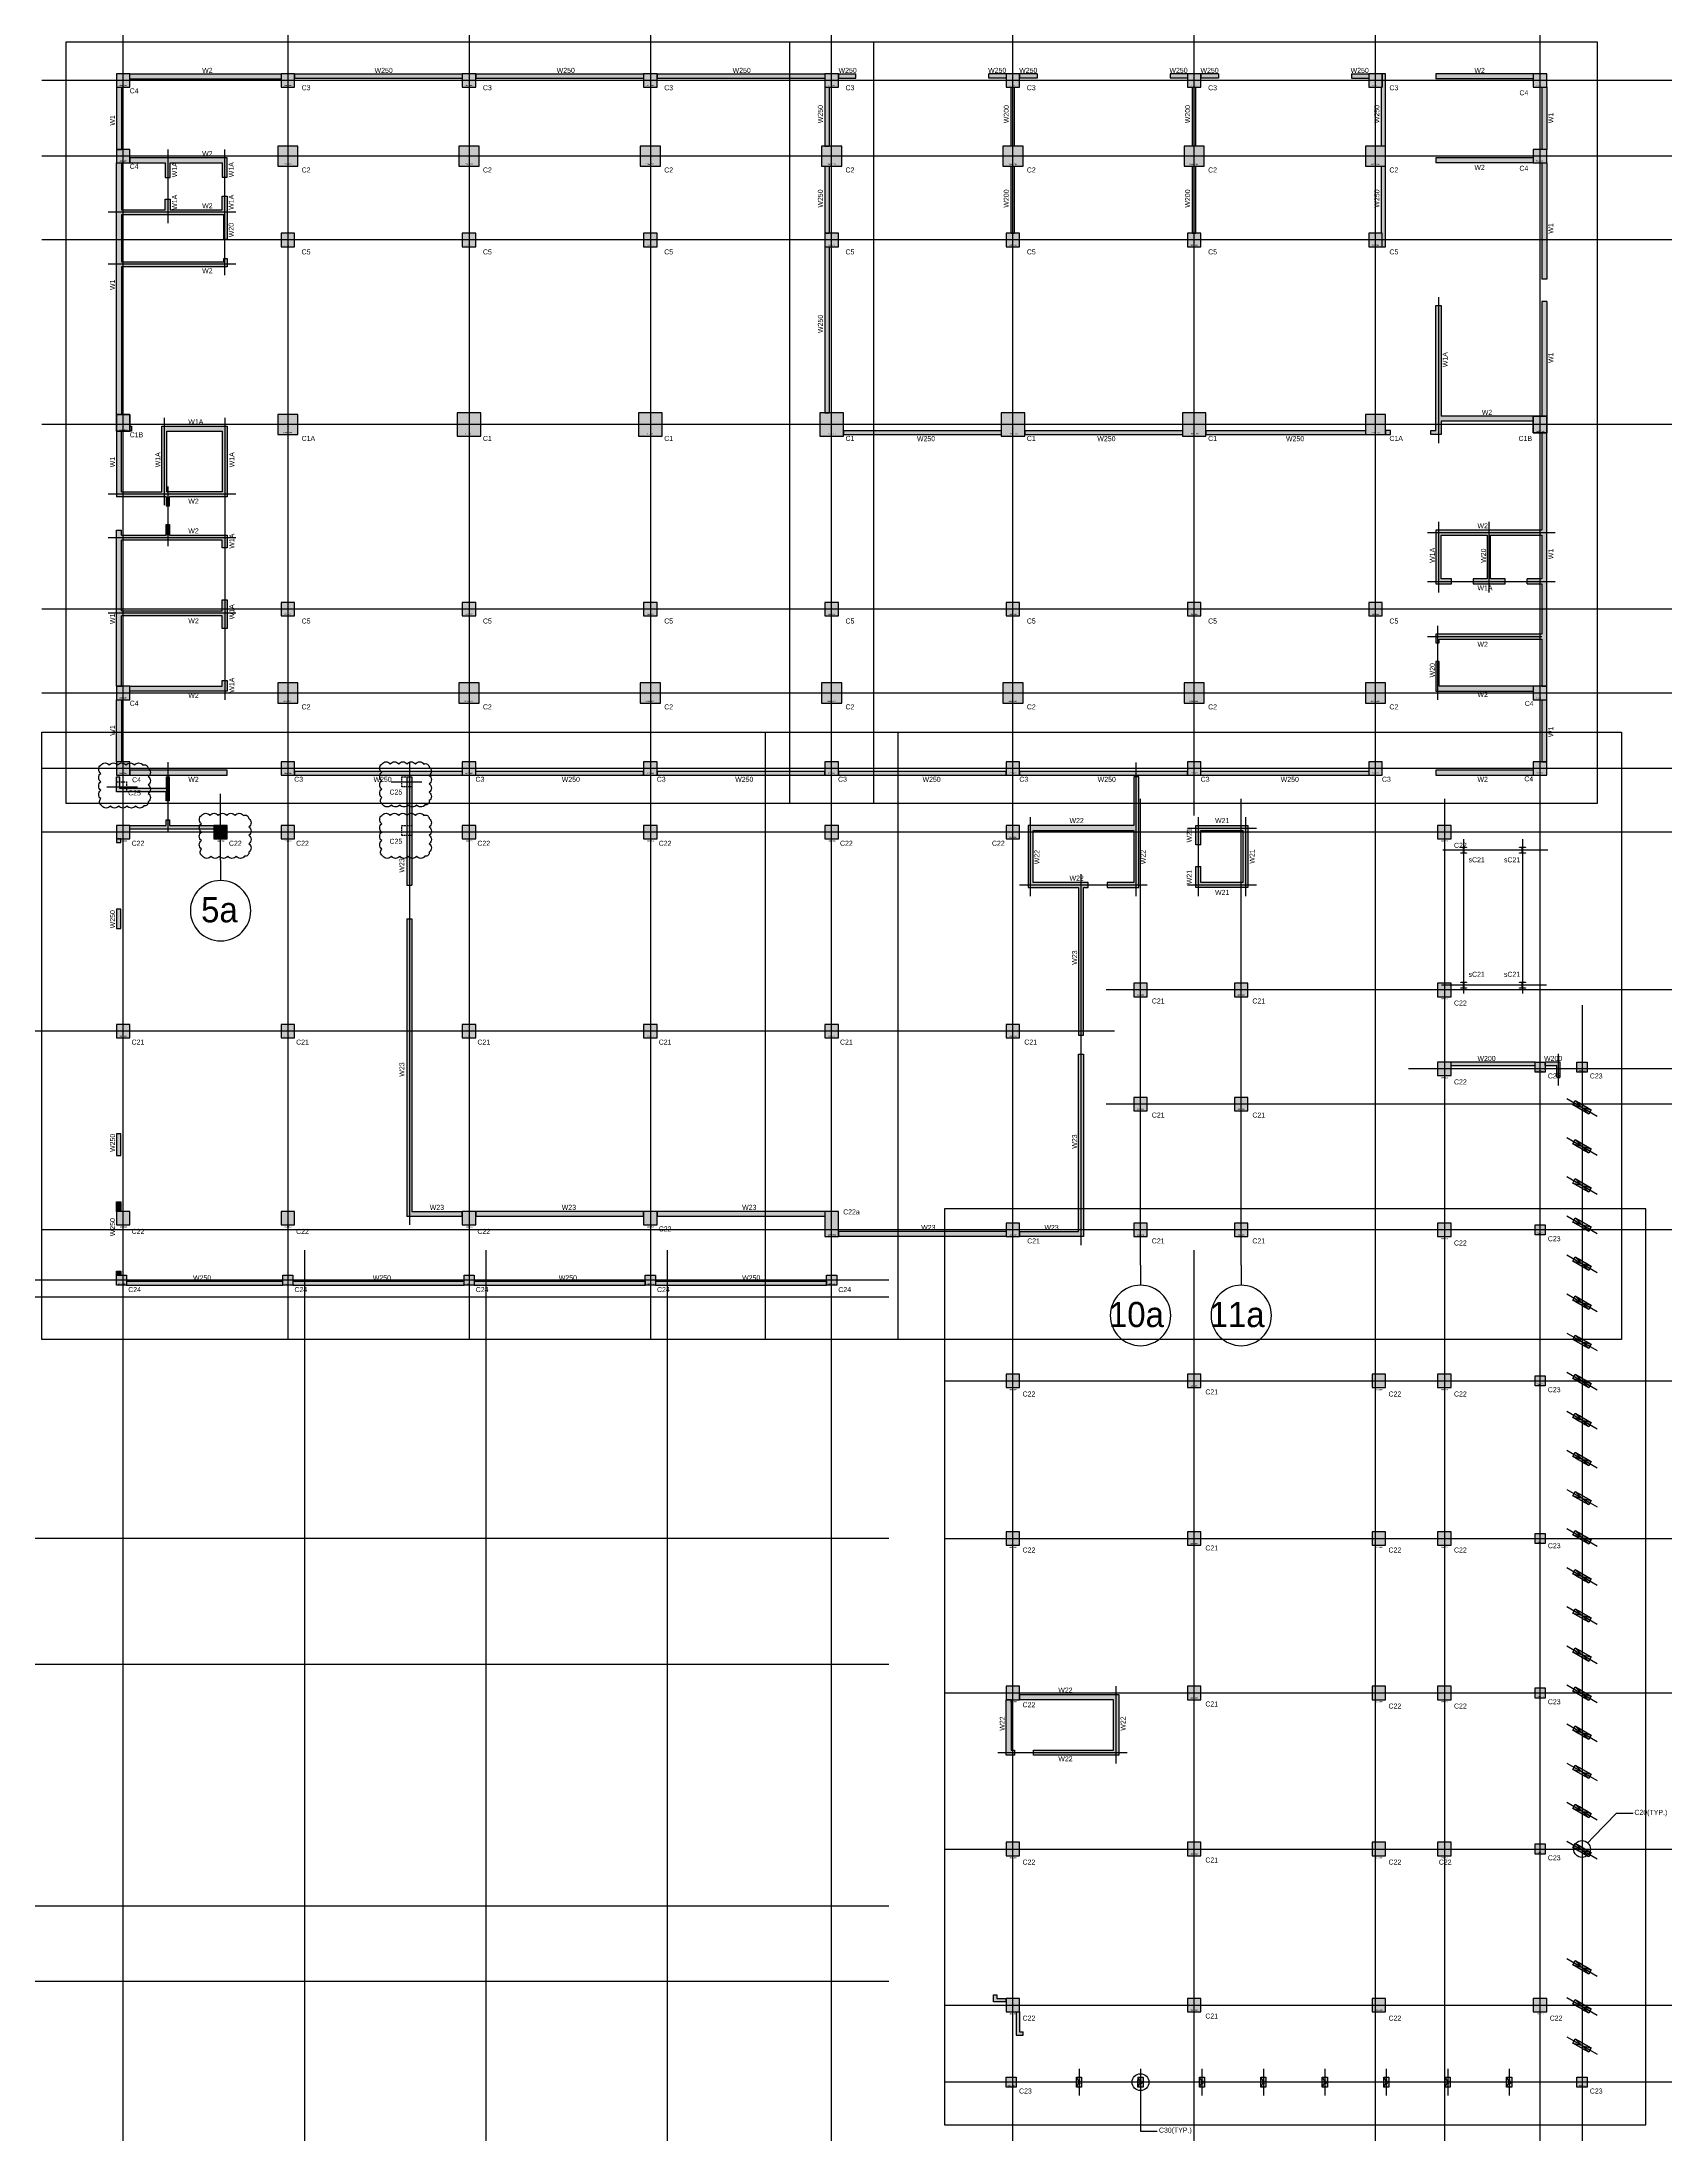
# Model space of a CAD drawing. Header units: millimetres. Extents: x -1318 to 252300, y 0 to 178200.
# Drawn here: x 87707 to 184406, y 26210 to 150915 of the extents above; entities that cross this region are included whole.
import ezdxf

# ---------------------------------------------------------------- set-up
doc = ezdxf.new("R2010")
doc.units = ezdxf.units.MM
doc.header["$LTSCALE"] = 300
doc.header["$PDSIZE"] = -1
doc.linetypes.add('DOT', pattern=[1, 0, -1])
doc.linetypes.add('HID', pattern=[2.3, 1.5, -0.8])
for name, color, linetype, plot in [('A-BMXK-SIZE', 155, 'Continuous', False), ('AS-HIDLINE', 205, 'Continuous', False), ('NOPLOT', 191, 'Continuous', False), ('기둥부호', 171, 'Continuous', False)]:
    doc.layers.add(name, color=color, linetype=linetype, plot=plot)
for name, color, linetype in [('A-CEN', 1, 'Continuous'), ('A-CEN_axis', 12, 'Continuous'), ('A-COLUMN', 2, 'Continuous'), ('A-CON', 2, 'Continuous'), ('A-DIM', 7, 'Continuous'), ('A-SYM-BUB', 3, 'Continuous'), ('S-STEEL', 3, 'Continuous'), ('구조SOLID', 253, 'Continuous')]:
    doc.layers.add(name, color=color, linetype=linetype)
doc.styles.add('Gdim', font='Dotum.ttf')
doc.dimstyles.new('G-Xdim', dxfattribs={"dimscale": 30, "dimtxt": 2, "dimasz": 1, "dimexe": 1.2, "dimexo": 1.2, "dimgap": 0, "dimtad": 1, "dimdec": 1, "dimdsep": 46, "dimlunit": 6, "dimtxsty": 'Gdim', "dimcen": 1, "dimse1": 1, "dimse2": 1, "dimsd1": 1, "dimsd2": 1, "dimclrd": 1, "dimclre": 1, "dimclrt": 256, "dimadec": 0, "dimazin": 0, "dimtfac": 1, "dimtdec": 1, "dimtix": 1, "dimtmove": 2, "dimatfit": 1, "dimfxl": 0, "dimtolj": 1, "dimlwd": -1, "dimlwe": -1, "dimarcsym": 0})
doc.dimstyles.new('Gdim300', dxfattribs={"dimscale": 300, "dimtxt": 3, "dimasz": 6, "dimexe": 1.5, "dimexo": 2, "dimgap": 1, "dimtad": 1, "dimdec": 0, "dimzin": 0, "dimdsep": 46, "dimlunit": 6, "dimtxsty": 'Gdim', "dimblk": 'DOTSMALL', "dimblk1": 'DOTSMALL', "dimblk2": 'DOTSMALL', "dimcen": 1.5, "dimdle": 1.5, "dimclrd": 1, "dimclre": 1, "dimclrt": 256, "dimazin": 0, "dimtfac": 1, "dimtdec": 0, "dimtix": 1, "dimtmove": 2, "dimatfit": 3, "dimldrblk": 'DOTSMALL', "dimfxl": 0, "dimtolj": 1, "dimtzin": 0, "dimlwd": -1, "dimlwe": -1, "dimarcsym": 0})

# ---------------------------------------------------------------- blocks, each defined once
blk = doc.blocks.new('C800X800')
at = {"layer": 'A-COLUMN'}
blk.add_lwpolyline([(-400, -400), (400, -400), (400, 400), (-400, 400)], close=True, dxfattribs=at)
at = {"layer": 'NOPLOT', "style": 'Gdim'}
blk.add_text('800X800', height=75, dxfattribs=at).set_placement((-216, -335))
blk = doc.blocks.new('C600X600')
at = {"layer": 'A-COLUMN'}
blk.add_lwpolyline([(-300, 300), (300, 300), (300, -300), (-300, -300)], close=True, dxfattribs=at)
at = {"layer": 'NOPLOT', "style": 'Gdim'}
blk.add_text('600X600', height=75, dxfattribs=at).set_placement((-211, -242))
blk = doc.blocks.new('C1')
at = {"layer": 'A-COLUMN'}
blk.add_lwpolyline([(-700, -700), (700, -700), (700, 700), (-700, 700)], close=True, dxfattribs=at)
at = {"layer": 'NOPLOT', "style": 'Gdim'}
blk.add_text('1400X1400', height=75, dxfattribs=at).set_placement((-265, -589))
blk = doc.blocks.new('C1A')
at = {"layer": 'A-COLUMN'}
blk.add_lwpolyline([(-600, -600), (600, -600), (600, 600), (-600, 600)], close=True, dxfattribs=at)
at = {"layer": 'NOPLOT', "style": 'Gdim'}
blk.add_text('1200x1200', height=75, dxfattribs=at).set_placement((-260, -523))
blk = doc.blocks.new('C1B')
at = {"layer": 'A-BMXK-SIZE'}
blk.add_lwpolyline([(400, -500), (-400, -500), (-400, 500), (400, 500)], close=True, dxfattribs=at)
at = {"layer": 'A-COLUMN'}
blk.add_lwpolyline([(-400, -500), (400, -500), (400, 500), (-400, 500)], close=True, dxfattribs=at)
at = {"layer": 'Defpoints', "linetype": 'DOT', "ltscale": 500}
for p, q in [((-400, 0), (400, 0)), ((0, 500), (0, -500))]:
    blk.add_line(p, q, dxfattribs=at)
at = {"layer": 'NOPLOT', "style": 'Gdim'}
blk.add_text('800X1000', height=75, dxfattribs=at).set_placement((-220, -442))
blk = doc.blocks.new('C2')
at = {"layer": 'A-COLUMN'}
blk.add_lwpolyline([(-600, -600), (600, -600), (600, 600), (-600, 600)], close=True, dxfattribs=at)
at = {"layer": 'NOPLOT', "style": 'Gdim'}
blk.add_text('1200x1200', height=75, dxfattribs=at).set_placement((-289, -530))
blk = doc.blocks.new('C3')
at = {"layer": 'A-COLUMN'}
blk.add_lwpolyline([(-400, -400), (400, -400), (400, 400), (-400, 400)], close=True, dxfattribs=at)
at = {"layer": 'NOPLOT', "style": 'Gdim'}
blk.add_text('800X800', height=75, dxfattribs=at).set_placement((-202, -330))
blk = doc.blocks.new('C4')
at = {"layer": 'A-COLUMN'}
blk.add_lwpolyline([(-400, -400), (400, -400), (400, 400), (-400, 400)], close=True, dxfattribs=at)
at = {"layer": 'NOPLOT', "style": 'Gdim'}
blk.add_text('800X800', height=75, dxfattribs=at).set_placement((-230, -328))
blk = doc.blocks.new('C5')
at = {"layer": 'A-COLUMN'}
blk.add_lwpolyline([(-400, -400), (400, -400), (400, 400), (-400, 400)], close=True, dxfattribs=at)
at = {"layer": 'NOPLOT', "style": 'Gdim'}
blk.add_text('800X800', height=75, dxfattribs=at).set_placement((-211, -347))
blk = doc.blocks.new('C21')
at = {"layer": 'A-COLUMN'}
blk.add_lwpolyline([(-400, -400), (400, -400), (400, 400), (-400, 400)], close=True, dxfattribs=at)
at = {"layer": 'NOPLOT', "style": 'Gdim'}
blk.add_text('800X800', height=75, dxfattribs=at).set_placement((-211, -341))
blk = doc.blocks.new('C22')
at = {"layer": 'A-COLUMN'}
blk.add_lwpolyline([(-400, -400), (400, -400), (400, 400), (-400, 400)], close=True, dxfattribs=at)
at = {"layer": 'NOPLOT', "style": 'Gdim'}
blk.add_text('800X800', height=75, dxfattribs=at).set_placement((-194, -562))
blk = doc.blocks.new('C22A')
at = {"layer": 'A-COLUMN'}
blk.add_lwpolyline([(-400, -750), (400, -750), (400, 750), (-400, 750)], close=True, dxfattribs=at)
at = {"layer": 'NOPLOT', "style": 'Gdim'}
blk.add_text('800X1500', height=75, dxfattribs=at).set_placement((-217, -694))
blk = doc.blocks.new('c23')
at = {"layer": 'A-COLUMN'}
blk.add_lwpolyline([(-300, 300), (300, 300), (300, -300), (-300, -300)], close=True, dxfattribs=at)
at = {"layer": 'NOPLOT', "style": 'Gdim'}
blk.add_text('600X600', height=75, dxfattribs=at).set_placement((-213, -247))
blk = doc.blocks.new('C24')
at = {"layer": 'A-COLUMN'}
blk.add_lwpolyline([(-300, 300), (300, 300), (300, -300), (-300, -300)], close=True, dxfattribs=at)
at = {"layer": 'NOPLOT', "style": 'Gdim'}
blk.add_text('600X600', height=75, dxfattribs=at).set_placement((-212, -252))
blk = doc.blocks.new('C20')
at = {"layer": 'A-COLUMN'}
blk.add_lwpolyline([(787, 763), (1740, 213), (1590, -47), (637, 503)], close=True, dxfattribs=at)
blk = doc.blocks.new('C30')
at = {"layer": 'A-COLUMN', "elevation": 0}
blk.add_lwpolyline([(350, 50), (50, 50), (50, 650), (350, 650)], close=True, dxfattribs=at)
blk = doc.blocks.new('_DOTBLANK')
at = {"color": 0, "linetype": 'ByBlock'}
blk.add_line((-0.5, 0), (-1, 0), dxfattribs=at)
blk.add_circle((0, 0), 0.5, dxfattribs=at)
blk = doc.blocks.new('*D107')
at = {"layer": 'Defpoints', "color": 0, "linetype": 'Continuous', "transparency": 16777216}
for p in [(-820, -600), (-520, -580), (-520, -600)]:
    blk.add_point(p, dxfattribs=at)
at = {"layer": 'AS-HIDLINE', "linetype": 'Continuous', "transparency": 16777216, "insert": (-670, -550), "char_height": 60, "attachment_point": 5, "style": 'Gdim'}
blk.add_mtext('\\A1;300', dxfattribs=at)
blk = doc.blocks.new('*D108')
at = {"layer": 'Defpoints', "color": 0, "linetype": 'Continuous', "transparency": 16777216}
for p in [(-520, 0), (-540, 0), (-520, -600)]:
    blk.add_point(p, dxfattribs=at)
at = {"layer": 'AS-HIDLINE', "linetype": 'Continuous', "transparency": 16777216, "insert": (-570, -300), "char_height": 60, "attachment_point": 5, "rotation": 90, "style": 'Gdim'}
blk.add_mtext('\\A1;600', dxfattribs=at)
blk = doc.blocks.new('*D103')
at = {"layer": 'Defpoints', "color": 0, "linetype": 'Continuous', "transparency": 16777216}
for p in [(-820, -1100), (-520, -1080), (-520, -1100)]:
    blk.add_point(p, dxfattribs=at)
at = {"layer": 'AS-HIDLINE', "linetype": 'Continuous', "transparency": 16777216, "insert": (-670, -1050), "char_height": 60, "attachment_point": 5, "style": 'Gdim'}
blk.add_mtext('\\A1;300', dxfattribs=at)
blk = doc.blocks.new('*D104')
at = {"layer": 'Defpoints', "color": 0, "linetype": 'Continuous', "transparency": 16777216}
for p in [(-520, 0), (-540, 0), (-520, -1100)]:
    blk.add_point(p, dxfattribs=at)
at = {"layer": 'AS-HIDLINE', "linetype": 'Continuous', "transparency": 16777216, "insert": (-576, -550), "char_height": 60, "attachment_point": 5, "rotation": 90, "style": 'Gdim'}
blk.add_mtext('\\A1;1,100', dxfattribs=at)
blk = doc.blocks.new('*U106')
blk.add_lwpolyline([(26, 19, -0.4142136), (6, 39), (6, 311, -0.4142136), (26, 331), (175, 331), (175, 350), (-175, 350), (-175, 331), (-26, 331, -0.4142136), (-6, 311), (-6, 39, -0.4142136), (-26, 19), (-175, 19), (-175, 0), (175, 0), (175, 19)], format="xyb", close=True)
blk = doc.blocks.new('A$Cd589e0f6')
at = {"layer": 'NOPLOT'}
for points in [[(9900, -5700), (218700, -5700), (218700, -172500), (9900, -172500)], [(13500, -9300), (215100, -9300), (215100, -168900), (13500, -168900)], [(14700, -10500), (213900, -10500), (213900, -167700), (14700, -167700)], [(16500, -12300), (212100, -12300), (212100, -165900), (16500, -165900)], [(18900, -14700), (209700, -14700), (209700, -163500), (18900, -163500)], [(28900, -24700), (199700, -24700), (199700, -153500), (28900, -153500)]]:
    blk.add_lwpolyline(points, close=True, dxfattribs=at)
blk = doc.blocks.new('_DotSmall')
at = {"color": 0, "linetype": 'ByBlock', "const_width": 0.5}
blk.add_lwpolyline([(-0.0625, 0, 1), (0.0625, 0, 1)], format="xyb", close=True, dxfattribs=at)
blk = doc.blocks.new('*D301')
at = {"layer": 'A-DIM', "color": 1, "transparency": 16777216}
for p, q in [((106000, -124505), (106000, -134355)), ((116800, -124505), (116800, -134355)), ((117250, -133905), (105550, -133905))]:
    blk.add_line(p, q, dxfattribs=at)
at = {"layer": 'Defpoints', "color": 0, "transparency": 16777216}
for p in [(106000, -123905), (116800, -123905), (106000, -133905)]:
    blk.add_point(p, dxfattribs=at)
at = {"layer": 'A-DIM', "color": 1, "transparency": 16777216, "xscale": 1800, "yscale": 1800, "zscale": 1800, "rotation": 180}
blk.add_blockref('_DotSmall', (106000, -133905), dxfattribs=at)
at = {"layer": 'A-DIM', "color": 1, "transparency": 16777216, "xscale": 1800, "yscale": 1800, "zscale": 1800}
blk.add_blockref('_DotSmall', (116800, -133905), dxfattribs=at)
at = {"layer": 'A-DIM', "color": 3, "transparency": 16777216, "insert": (111400, -133068), "char_height": 900, "attachment_point": 5, "style": 'Gdim'}
blk.add_mtext('\\A1;10,800', dxfattribs=at)
blk = doc.blocks.new('*D302')
at = {"layer": 'A-DIM', "color": 1, "transparency": 16777216}
for p, q in [((159346, -87350), (159346, -77050)), ((149946, -77500), (159796, -77500)), ((149946, -86900), (159796, -86900))]:
    blk.add_line(p, q, dxfattribs=at)
at = {"layer": 'Defpoints', "color": 0, "transparency": 16777216}
for p in [(149346, -77500), (159346, -77500), (149346, -86900)]:
    blk.add_point(p, dxfattribs=at)
at = {"layer": 'A-DIM', "color": 1, "transparency": 16777216, "xscale": 1800, "yscale": 1800, "zscale": 1800}
for p, rotation in [((159346, -77500), 90), ((159346, -86900), 270)]:
    blk.add_blockref('_DotSmall', p, dxfattribs=dict(at, rotation=rotation))
at = {"layer": 'A-DIM', "color": 3, "transparency": 16777216, "insert": (158509, -82200), "char_height": 900, "attachment_point": 5, "rotation": 90, "style": 'Gdim'}
blk.add_mtext('\\A1;9,400', dxfattribs=at)
blk = doc.blocks.new('*D303')
at = {"layer": 'A-DIM', "color": 1, "transparency": 16777216}
for p, q in [((149946, -61000), (159796, -61000)), ((159346, -68950), (159346, -60550)), ((149946, -68500), (159796, -68500))]:
    blk.add_line(p, q, dxfattribs=at)
at = {"layer": 'Defpoints', "color": 0, "transparency": 16777216}
for p in [(149346, -61000), (159346, -61000), (149346, -68500)]:
    blk.add_point(p, dxfattribs=at)
at = {"layer": 'A-DIM', "color": 1, "transparency": 16777216, "xscale": 1800, "yscale": 1800, "zscale": 1800}
for p, rotation in [((159346, -61000), 90), ((159346, -68500), 270)]:
    blk.add_blockref('_DotSmall', p, dxfattribs=dict(at, rotation=rotation))
at = {"layer": 'A-DIM', "color": 3, "transparency": 16777216, "insert": (158509, -64750), "char_height": 900, "attachment_point": 5, "rotation": 90, "style": 'Gdim'}
blk.add_mtext('\\A1;7,500', dxfattribs=at)
blk = doc.blocks.new('*D304')
at = {"layer": 'A-DIM', "color": 1, "transparency": 16777216}
for p, q in [((149946, -44800), (159796, -44800)), ((159346, -54650), (159346, -44350)), ((149946, -54200), (159796, -54200))]:
    blk.add_line(p, q, dxfattribs=at)
at = {"layer": 'Defpoints', "color": 0, "transparency": 16777216}
for p in [(149346, -44800), (159346, -44800), (149346, -54200)]:
    blk.add_point(p, dxfattribs=at)
at = {"layer": 'A-DIM', "color": 1, "transparency": 16777216, "xscale": 1800, "yscale": 1800, "zscale": 1800}
for p, rotation in [((159346, -44800), 90), ((159346, -54200), 270)]:
    blk.add_blockref('_DotSmall', p, dxfattribs=dict(at, rotation=rotation))
at = {"layer": 'A-DIM', "color": 3, "transparency": 16777216, "insert": (158509, -49500), "char_height": 900, "attachment_point": 5, "rotation": 90, "style": 'Gdim'}
blk.add_mtext('\\A1;9,400', dxfattribs=at)
blk = doc.blocks.new('*D305')
at = {"layer": 'A-DIM', "color": 1, "transparency": 16777216}
for p, q in [((159346, -41000), (159346, -39200)), ((149946, -41000), (159796, -41000)), ((159346, -41000), (159346, -44800)), ((149946, -44800), (159796, -44800)), ((159346, -44800), (159346, -46600))]:
    blk.add_line(p, q, dxfattribs=at)
at = {"layer": 'Defpoints', "color": 0, "transparency": 16777216}
for p in [(149346, -41000), (149346, -44800), (159346, -44800)]:
    blk.add_point(p, dxfattribs=at)
at = {"layer": 'A-DIM', "color": 1, "transparency": 16777216, "xscale": 1800, "yscale": 1800, "zscale": 1800}
for p, rotation in [((159346, -41000), 270), ((159346, -44800), 90)]:
    blk.add_blockref('_DotSmall', p, dxfattribs=dict(at, rotation=rotation))
at = {"layer": 'A-DIM', "color": 3, "transparency": 16777216, "insert": (158509, -42900), "char_height": 900, "attachment_point": 5, "rotation": 90, "style": 'Gdim'}
blk.add_mtext('\\A1;3,800', dxfattribs=at)
blk = doc.blocks.new('*D306')
at = {"layer": 'A-DIM', "color": 1, "transparency": 16777216}
for p, q in [((149946, -68500), (159796, -68500)), ((159346, -68050), (159346, -77950)), ((149946, -77500), (159796, -77500))]:
    blk.add_line(p, q, dxfattribs=at)
at = {"layer": 'Defpoints', "color": 0, "transparency": 16777216}
for p in [(149346, -68500), (149346, -77500), (159346, -77500)]:
    blk.add_point(p, dxfattribs=at)
at = {"layer": 'A-DIM', "color": 1, "transparency": 16777216, "xscale": 1800, "yscale": 1800, "zscale": 1800}
for p, rotation in [((159346, -68500), 90), ((159346, -77500), 270)]:
    blk.add_blockref('_DotSmall', p, dxfattribs=dict(at, rotation=rotation))
at = {"layer": 'A-DIM', "color": 3, "transparency": 16777216, "insert": (158509, -73000), "char_height": 900, "attachment_point": 5, "rotation": 90, "style": 'Gdim'}
blk.add_mtext('\\A1;9,000', dxfattribs=at)
blk = doc.blocks.new('*D307')
at = {"layer": 'A-DIM', "color": 1, "transparency": 16777216}
for p, q in [((53000, -124505), (53000, -134355)), ((63800, -124505), (63800, -134355)), ((64250, -133905), (52550, -133905))]:
    blk.add_line(p, q, dxfattribs=at)
at = {"layer": 'Defpoints', "color": 0, "transparency": 16777216}
for p in [(53000, -123905), (63800, -123905), (53000, -133905)]:
    blk.add_point(p, dxfattribs=at)
at = {"layer": 'A-DIM', "color": 1, "transparency": 16777216, "xscale": 1800, "yscale": 1800, "zscale": 1800, "rotation": 180}
blk.add_blockref('_DotSmall', (53000, -133905), dxfattribs=at)
at = {"layer": 'A-DIM', "color": 1, "transparency": 16777216, "xscale": 1800, "yscale": 1800, "zscale": 1800}
blk.add_blockref('_DotSmall', (63800, -133905), dxfattribs=at)
at = {"layer": 'A-DIM', "color": 3, "transparency": 16777216, "insert": (58400, -133068), "char_height": 900, "attachment_point": 5, "style": 'Gdim'}
blk.add_mtext('\\A1;10,800', dxfattribs=at)
blk = doc.blocks.new('*D308')
at = {"layer": 'A-DIM', "color": 1, "transparency": 16777216}
for p, q in [((63800, -124505), (63800, -134355)), ((74600, -124505), (74600, -134355)), ((75050, -133905), (63350, -133905))]:
    blk.add_line(p, q, dxfattribs=at)
at = {"layer": 'Defpoints', "color": 0, "transparency": 16777216}
for p in [(63800, -123905), (74600, -123905), (63800, -133905)]:
    blk.add_point(p, dxfattribs=at)
at = {"layer": 'A-DIM', "color": 1, "transparency": 16777216, "xscale": 1800, "yscale": 1800, "zscale": 1800, "rotation": 180}
blk.add_blockref('_DotSmall', (63800, -133905), dxfattribs=at)
at = {"layer": 'A-DIM', "color": 1, "transparency": 16777216, "xscale": 1800, "yscale": 1800, "zscale": 1800}
blk.add_blockref('_DotSmall', (74600, -133905), dxfattribs=at)
at = {"layer": 'A-DIM', "color": 3, "transparency": 16777216, "insert": (69200, -133068), "char_height": 900, "attachment_point": 5, "style": 'Gdim'}
blk.add_mtext('\\A1;10,800', dxfattribs=at)
blk = doc.blocks.new('*D309')
at = {"layer": 'A-DIM', "color": 1, "transparency": 16777216}
for p, q in [((74600, -124505), (74600, -134355)), ((84400, -124505), (84400, -134355)), ((84850, -133905), (74150, -133905))]:
    blk.add_line(p, q, dxfattribs=at)
at = {"layer": 'Defpoints', "color": 0, "transparency": 16777216}
for p in [(74600, -123905), (84400, -123905), (74600, -133905)]:
    blk.add_point(p, dxfattribs=at)
at = {"layer": 'A-DIM', "color": 1, "transparency": 16777216, "xscale": 1800, "yscale": 1800, "zscale": 1800, "rotation": 180}
blk.add_blockref('_DotSmall', (74600, -133905), dxfattribs=at)
at = {"layer": 'A-DIM', "color": 1, "transparency": 16777216, "xscale": 1800, "yscale": 1800, "zscale": 1800}
blk.add_blockref('_DotSmall', (84400, -133905), dxfattribs=at)
at = {"layer": 'A-DIM', "color": 3, "transparency": 16777216, "insert": (79500, -133068), "char_height": 900, "attachment_point": 5, "style": 'Gdim'}
blk.add_mtext('\\A1;9,800', dxfattribs=at)
blk = doc.blocks.new('*D310')
at = {"layer": 'A-DIM', "color": 1, "transparency": 16777216}
for p, q in [((42200, -124505), (42200, -134355)), ((53000, -124505), (53000, -134355)), ((53450, -133905), (41750, -133905))]:
    blk.add_line(p, q, dxfattribs=at)
at = {"layer": 'Defpoints', "color": 0, "transparency": 16777216}
for p in [(42200, -123905), (53000, -123905), (42200, -133905)]:
    blk.add_point(p, dxfattribs=at)
at = {"layer": 'A-DIM', "color": 1, "transparency": 16777216, "xscale": 1800, "yscale": 1800, "zscale": 1800, "rotation": 180}
blk.add_blockref('_DotSmall', (42200, -133905), dxfattribs=at)
at = {"layer": 'A-DIM', "color": 1, "transparency": 16777216, "xscale": 1800, "yscale": 1800, "zscale": 1800}
blk.add_blockref('_DotSmall', (53000, -133905), dxfattribs=at)
at = {"layer": 'A-DIM', "color": 3, "transparency": 16777216, "insert": (47600, -133068), "char_height": 900, "attachment_point": 5, "style": 'Gdim'}
blk.add_mtext('\\A1;10,800', dxfattribs=at)
blk = doc.blocks.new('*D311')
at = {"layer": 'A-DIM', "color": 1, "transparency": 16777216}
for p, q in [((9800, -124505), (9800, -134355)), ((20600, -124505), (20600, -134355)), ((21050, -133905), (9350, -133905))]:
    blk.add_line(p, q, dxfattribs=at)
at = {"layer": 'Defpoints', "color": 0, "transparency": 16777216}
for p in [(9800, -123905), (20600, -123905), (9800, -133905)]:
    blk.add_point(p, dxfattribs=at)
at = {"layer": 'A-DIM', "color": 1, "transparency": 16777216, "xscale": 1800, "yscale": 1800, "zscale": 1800, "rotation": 180}
blk.add_blockref('_DotSmall', (9800, -133905), dxfattribs=at)
at = {"layer": 'A-DIM', "color": 1, "transparency": 16777216, "xscale": 1800, "yscale": 1800, "zscale": 1800}
blk.add_blockref('_DotSmall', (20600, -133905), dxfattribs=at)
at = {"layer": 'A-DIM', "color": 3, "transparency": 16777216, "insert": (15200, -133068), "char_height": 900, "attachment_point": 5, "style": 'Gdim'}
blk.add_mtext('\\A1;10,800', dxfattribs=at)
blk = doc.blocks.new('*D312')
at = {"layer": 'A-DIM', "color": 1, "transparency": 16777216}
for p, q in [((0, -124505), (0, -134355)), ((9800, -124505), (9800, -134355)), ((-450, -133905), (10250, -133905))]:
    blk.add_line(p, q, dxfattribs=at)
at = {"layer": 'Defpoints', "color": 0, "transparency": 16777216}
for p in [(0, -123905), (9800, -123905), (9800, -133905)]:
    blk.add_point(p, dxfattribs=at)
at = {"layer": 'A-DIM', "color": 1, "transparency": 16777216, "xscale": 1800, "yscale": 1800, "zscale": 1800, "rotation": 180}
blk.add_blockref('_DotSmall', (0, -133905), dxfattribs=at)
at = {"layer": 'A-DIM', "color": 1, "transparency": 16777216, "xscale": 1800, "yscale": 1800, "zscale": 1800}
blk.add_blockref('_DotSmall', (9800, -133905), dxfattribs=at)
at = {"layer": 'A-DIM', "color": 3, "transparency": 16777216, "insert": (4900, -133068), "char_height": 900, "attachment_point": 5, "style": 'Gdim'}
blk.add_mtext('\\A1;9,800', dxfattribs=at)
blk = doc.blocks.new('*D313')
at = {"layer": 'A-DIM', "color": 1, "transparency": 16777216}
for p, q in [((0, -124505), (0, -136755)), ((84400, -124505), (84400, -136755)), ((-450, -136305), (84850, -136305))]:
    blk.add_line(p, q, dxfattribs=at)
at = {"layer": 'Defpoints', "color": 0, "transparency": 16777216}
for p in [(0, -123905), (84400, -123905), (84400, -136305)]:
    blk.add_point(p, dxfattribs=at)
at = {"layer": 'A-DIM', "color": 1, "transparency": 16777216, "xscale": 1800, "yscale": 1800, "zscale": 1800, "rotation": 180}
blk.add_blockref('_DotSmall', (0, -136305), dxfattribs=at)
at = {"layer": 'A-DIM', "color": 1, "transparency": 16777216, "xscale": 1800, "yscale": 1800, "zscale": 1800}
blk.add_blockref('_DotSmall', (84400, -136305), dxfattribs=at)
at = {"layer": 'A-DIM', "color": 3, "transparency": 16777216, "insert": (42200, -135468), "char_height": 900, "attachment_point": 5, "style": 'Gdim'}
blk.add_mtext('\\A1;84,400', dxfattribs=at)
blk = doc.blocks.new('*D314')
at = {"layer": 'A-DIM', "color": 1, "transparency": 16777216}
for p, q in [((20600, -124505), (20600, -134355)), ((31400, -124505), (31400, -134355)), ((31850, -133905), (20150, -133905))]:
    blk.add_line(p, q, dxfattribs=at)
at = {"layer": 'Defpoints', "color": 0, "transparency": 16777216}
for p in [(20600, -123905), (31400, -123905), (20600, -133905)]:
    blk.add_point(p, dxfattribs=at)
at = {"layer": 'A-DIM', "color": 1, "transparency": 16777216, "xscale": 1800, "yscale": 1800, "zscale": 1800, "rotation": 180}
blk.add_blockref('_DotSmall', (20600, -133905), dxfattribs=at)
at = {"layer": 'A-DIM', "color": 1, "transparency": 16777216, "xscale": 1800, "yscale": 1800, "zscale": 1800}
blk.add_blockref('_DotSmall', (31400, -133905), dxfattribs=at)
at = {"layer": 'A-DIM', "color": 3, "transparency": 16777216, "insert": (26000, -133068), "char_height": 900, "attachment_point": 5, "style": 'Gdim'}
blk.add_mtext('\\A1;10,800', dxfattribs=at)
blk = doc.blocks.new('*D315')
at = {"layer": 'A-DIM', "color": 1, "transparency": 16777216}
for p, q in [((31400, -124505), (31400, -134355)), ((42200, -124505), (42200, -134355)), ((42650, -133905), (30950, -133905))]:
    blk.add_line(p, q, dxfattribs=at)
at = {"layer": 'Defpoints', "color": 0, "transparency": 16777216}
for p in [(31400, -123905), (42200, -123905), (31400, -133905)]:
    blk.add_point(p, dxfattribs=at)
at = {"layer": 'A-DIM', "color": 1, "transparency": 16777216, "xscale": 1800, "yscale": 1800, "zscale": 1800, "rotation": 180}
blk.add_blockref('_DotSmall', (31400, -133905), dxfattribs=at)
at = {"layer": 'A-DIM', "color": 1, "transparency": 16777216, "xscale": 1800, "yscale": 1800, "zscale": 1800}
blk.add_blockref('_DotSmall', (42200, -133905), dxfattribs=at)
at = {"layer": 'A-DIM', "color": 3, "transparency": 16777216, "insert": (36800, -133068), "char_height": 900, "attachment_point": 5, "style": 'Gdim'}
blk.add_mtext('\\A1;10,800', dxfattribs=at)
blk = doc.blocks.new('*D316')
at = {"layer": 'A-DIM', "color": 1, "transparency": 16777216}
for p, q in [((95200, -124505), (95200, -134355)), ((106000, -124505), (106000, -134355)), ((94750, -133905), (106450, -133905))]:
    blk.add_line(p, q, dxfattribs=at)
at = {"layer": 'Defpoints', "color": 0, "transparency": 16777216}
for p in [(95200, -123905), (106000, -123905), (106000, -133905)]:
    blk.add_point(p, dxfattribs=at)
at = {"layer": 'A-DIM', "color": 1, "transparency": 16777216, "xscale": 1800, "yscale": 1800, "zscale": 1800, "rotation": 180}
blk.add_blockref('_DotSmall', (95200, -133905), dxfattribs=at)
at = {"layer": 'A-DIM', "color": 1, "transparency": 16777216, "xscale": 1800, "yscale": 1800, "zscale": 1800}
blk.add_blockref('_DotSmall', (106000, -133905), dxfattribs=at)
at = {"layer": 'A-DIM', "color": 3, "transparency": 16777216, "insert": (100600, -133068), "char_height": 900, "attachment_point": 5, "style": 'Gdim'}
blk.add_mtext('\\A1;10,800', dxfattribs=at)
blk = doc.blocks.new('*D317')
at = {"layer": 'A-DIM', "color": 1, "transparency": 16777216}
for p, q in [((95200, -124505), (95200, -136755)), ((129100, -124505), (129100, -136755)), ((94750, -136305), (129550, -136305))]:
    blk.add_line(p, q, dxfattribs=at)
at = {"layer": 'Defpoints', "color": 0, "transparency": 16777216}
for p in [(95200, -123905), (129100, -123905), (129100, -136305)]:
    blk.add_point(p, dxfattribs=at)
at = {"layer": 'A-DIM', "color": 1, "transparency": 16777216, "xscale": 1800, "yscale": 1800, "zscale": 1800, "rotation": 180}
blk.add_blockref('_DotSmall', (95200, -136305), dxfattribs=at)
at = {"layer": 'A-DIM', "color": 1, "transparency": 16777216, "xscale": 1800, "yscale": 1800, "zscale": 1800}
blk.add_blockref('_DotSmall', (129100, -136305), dxfattribs=at)
at = {"layer": 'A-DIM', "color": 3, "transparency": 16777216, "insert": (112150, -135468), "char_height": 900, "attachment_point": 5, "style": 'Gdim'}
blk.add_mtext('\\A1;33,900', dxfattribs=at)
blk = doc.blocks.new('*D318')
at = {"layer": 'A-DIM', "color": 1, "transparency": 16777216}
for p, q in [((84400, -124505), (84400, -136755)), ((95200, -124505), (95200, -136755)), ((95650, -136305), (83950, -136305))]:
    blk.add_line(p, q, dxfattribs=at)
at = {"layer": 'Defpoints', "color": 0, "transparency": 16777216}
for p in [(84400, -123905), (95200, -123905), (84400, -136305)]:
    blk.add_point(p, dxfattribs=at)
at = {"layer": 'A-DIM', "color": 1, "transparency": 16777216, "xscale": 1800, "yscale": 1800, "zscale": 1800, "rotation": 180}
blk.add_blockref('_DotSmall', (84400, -136305), dxfattribs=at)
at = {"layer": 'A-DIM', "color": 1, "transparency": 16777216, "xscale": 1800, "yscale": 1800, "zscale": 1800}
blk.add_blockref('_DotSmall', (95200, -136305), dxfattribs=at)
at = {"layer": 'A-DIM', "color": 3, "transparency": 16777216, "insert": (89800, -135468), "char_height": 900, "attachment_point": 5, "style": 'Gdim'}
blk.add_mtext('\\A1;10,800', dxfattribs=at)
blk = doc.blocks.new('*D319')
at = {"layer": 'A-DIM', "color": 1, "transparency": 16777216}
for p, q in [((116800, -124505), (116800, -134355)), ((120900, -124505), (120900, -134355)), ((116350, -133905), (121350, -133905))]:
    blk.add_line(p, q, dxfattribs=at)
at = {"layer": 'Defpoints', "color": 0, "transparency": 16777216}
for p in [(116800, -123905), (120900, -123905), (120900, -133905)]:
    blk.add_point(p, dxfattribs=at)
at = {"layer": 'A-DIM', "color": 1, "transparency": 16777216, "xscale": 1800, "yscale": 1800, "zscale": 1800, "rotation": 180}
blk.add_blockref('_DotSmall', (116800, -133905), dxfattribs=at)
at = {"layer": 'A-DIM', "color": 1, "transparency": 16777216, "xscale": 1800, "yscale": 1800, "zscale": 1800}
blk.add_blockref('_DotSmall', (120900, -133905), dxfattribs=at)
at = {"layer": 'A-DIM', "color": 3, "transparency": 16777216, "insert": (118850, -133068), "char_height": 900, "attachment_point": 5, "style": 'Gdim'}
blk.add_mtext('\\A1;4,100', dxfattribs=at)
blk = doc.blocks.new('*D320')
at = {"layer": 'A-DIM', "color": 1, "transparency": 16777216}
for p, q in [((120900, -124505), (120900, -134355)), ((126600, -124505), (126600, -134355)), ((120450, -133905), (127050, -133905))]:
    blk.add_line(p, q, dxfattribs=at)
at = {"layer": 'Defpoints', "color": 0, "transparency": 16777216}
for p in [(120900, -123905), (126600, -123905), (126600, -133905)]:
    blk.add_point(p, dxfattribs=at)
at = {"layer": 'A-DIM', "color": 1, "transparency": 16777216, "xscale": 1800, "yscale": 1800, "zscale": 1800, "rotation": 180}
blk.add_blockref('_DotSmall', (120900, -133905), dxfattribs=at)
at = {"layer": 'A-DIM', "color": 1, "transparency": 16777216, "xscale": 1800, "yscale": 1800, "zscale": 1800}
blk.add_blockref('_DotSmall', (126600, -133905), dxfattribs=at)
at = {"layer": 'A-DIM', "color": 3, "transparency": 16777216, "insert": (123750, -133068), "char_height": 900, "attachment_point": 5, "style": 'Gdim'}
blk.add_mtext('\\A1;5,700', dxfattribs=at)
blk = doc.blocks.new('*D321')
at = {"layer": 'A-DIM', "color": 1, "transparency": 16777216}
for p, q in [((126600, -124505), (126600, -134355)), ((129100, -124505), (129100, -134355)), ((126600, -133905), (124800, -133905)), ((129100, -133905), (126600, -133905)), ((129100, -133905), (130900, -133905))]:
    blk.add_line(p, q, dxfattribs=at)
at = {"layer": 'Defpoints', "color": 0, "transparency": 16777216}
for p in [(126600, -123905), (129100, -123905), (126600, -133905)]:
    blk.add_point(p, dxfattribs=at)
at = {"layer": 'A-DIM', "color": 1, "transparency": 16777216, "xscale": 1800, "yscale": 1800, "zscale": 1800}
blk.add_blockref('_DotSmall', (126600, -133905), dxfattribs=at)
at = {"layer": 'A-DIM', "color": 1, "transparency": 16777216, "xscale": 1800, "yscale": 1800, "zscale": 1800, "rotation": 180}
blk.add_blockref('_DotSmall', (129100, -133905), dxfattribs=at)
at = {"layer": 'A-DIM', "color": 3, "transparency": 16777216, "insert": (127850, -133068), "char_height": 900, "attachment_point": 5, "style": 'Gdim'}
blk.add_mtext('\\A1;2,500', dxfattribs=at)
blk = doc.blocks.new('*D322')
at = {"layer": 'A-DIM', "color": 1, "transparency": 16777216}
for p, q in [((149946, -114700), (159794, -114700)), ((159344, -114250), (159344, -119750)), ((149945, -119300), (159794, -119300))]:
    blk.add_line(p, q, dxfattribs=at)
at = {"layer": 'Defpoints', "color": 0, "transparency": 16777216}
for p in [(149346, -114700), (149345, -119300), (159344, -119300)]:
    blk.add_point(p, dxfattribs=at)
at = {"layer": 'A-DIM', "color": 1, "transparency": 16777216, "xscale": 1800, "yscale": 1800, "zscale": 1800}
for p, rotation in [((159344, -114700), 90), ((159344, -119300), 270)]:
    blk.add_blockref('_DotSmall', p, dxfattribs=dict(at, rotation=rotation))
at = {"layer": 'A-DIM', "color": 3, "transparency": 16777216, "insert": (158507, -117000), "char_height": 900, "attachment_point": 5, "rotation": 90, "style": 'Gdim'}
blk.add_mtext('\\A1;4,600', dxfattribs=at)
blk = doc.blocks.new('*D353')
at = {"layer": 'A-DIM', "color": 1, "transparency": 16777216}
for p, q in [((159344, -36950), (159344, -31050)), ((149946, -31500), (159794, -31500)), ((149946, -36500), (159794, -36500))]:
    blk.add_line(p, q, dxfattribs=at)
at = {"layer": 'Defpoints', "color": 0, "transparency": 16777216}
for p in [(149346, -31500), (159344, -31500), (149346, -36500)]:
    blk.add_point(p, dxfattribs=at)
at = {"layer": 'A-DIM', "color": 1, "transparency": 16777216, "xscale": 1800, "yscale": 1800, "zscale": 1800}
for p, rotation in [((159344, -31500), 90), ((159344, -36500), 270)]:
    blk.add_blockref('_DotSmall', p, dxfattribs=dict(at, rotation=rotation))
at = {"layer": 'A-DIM', "color": 3, "transparency": 16777216, "insert": (158507, -34000), "char_height": 900, "attachment_point": 5, "rotation": 90, "style": 'Gdim'}
blk.add_mtext('\\A1;5,000', dxfattribs=at)
blk = doc.blocks.new('*D354')
at = {"layer": 'A-DIM', "color": 1, "transparency": 16777216}
for p, q in [((159346, -58900), (159346, -57100)), ((149946, -58900), (159796, -58900)), ((159346, -58900), (159346, -61000)), ((149946, -61000), (159796, -61000)), ((159346, -61000), (159346, -62800))]:
    blk.add_line(p, q, dxfattribs=at)
at = {"layer": 'Defpoints', "color": 0, "transparency": 16777216}
for p in [(149346, -58900), (149346, -61000), (159346, -61000)]:
    blk.add_point(p, dxfattribs=at)
at = {"layer": 'A-DIM', "color": 1, "transparency": 16777216, "xscale": 1800, "yscale": 1800, "zscale": 1800}
for p, rotation in [((159346, -58900), 270), ((159346, -61000), 90)]:
    blk.add_blockref('_DotSmall', p, dxfattribs=dict(at, rotation=rotation))
at = {"layer": 'A-DIM', "color": 3, "transparency": 16777216, "insert": (158509, -59950), "char_height": 900, "attachment_point": 5, "rotation": 90, "style": 'Gdim'}
blk.add_mtext('\\A1;2,100', dxfattribs=at)
blk = doc.blocks.new('*D355')
at = {"layer": 'A-DIM', "color": 1, "transparency": 16777216}
for p, q in [((-33854, -48450), (-33854, 450)), ((-22054, 0), (-34304, 0)), ((-22054, -48000), (-34304, -48000))]:
    blk.add_line(p, q, dxfattribs=at)
at = {"layer": 'Defpoints', "color": 0, "transparency": 16777216}
for p in [(-33854, 0), (-21454, 0), (-21454, -48000)]:
    blk.add_point(p, dxfattribs=at)
at = {"layer": 'A-DIM', "color": 1, "transparency": 16777216, "xscale": 1800, "yscale": 1800, "zscale": 1800}
for p, rotation in [((-33854, 0), 90), ((-33854, -48000), 270)]:
    blk.add_blockref('_DotSmall', p, dxfattribs=dict(at, rotation=rotation))
at = {"layer": 'A-DIM', "color": 3, "transparency": 16777216, "insert": (-34691, -24000), "char_height": 900, "attachment_point": 5, "rotation": 90, "style": 'Gdim'}
blk.add_mtext('\\A1;48,000', dxfattribs=at)
blk = doc.blocks.new('*D356')
at = {"layer": 'A-DIM', "color": 1, "transparency": 16777216}
for p, q in [((-31454, -28350), (-31454, -38850)), ((-22054, -28800), (-31904, -28800)), ((-22054, -38400), (-31904, -38400))]:
    blk.add_line(p, q, dxfattribs=at)
at = {"layer": 'Defpoints', "color": 0, "transparency": 16777216}
for p in [(-21454, -28800), (-31454, -38400), (-21454, -38400)]:
    blk.add_point(p, dxfattribs=at)
at = {"layer": 'A-DIM', "color": 1, "transparency": 16777216, "xscale": 1800, "yscale": 1800, "zscale": 1800}
for p, rotation in [((-31454, -28800), 90), ((-31454, -38400), 270)]:
    blk.add_blockref('_DotSmall', p, dxfattribs=dict(at, rotation=rotation))
at = {"layer": 'A-DIM', "color": 3, "transparency": 16777216, "insert": (-32291, -33600), "char_height": 900, "attachment_point": 5, "rotation": 90, "style": 'Gdim'}
blk.add_mtext('\\A1;9,600', dxfattribs=at)
blk = doc.blocks.new('*D357')
at = {"layer": 'A-DIM', "color": 1, "transparency": 16777216}
for p, q in [((-22054, -38400), (-31904, -38400)), ((-31454, -37950), (-31454, -48450)), ((-22054, -48000), (-31904, -48000))]:
    blk.add_line(p, q, dxfattribs=at)
at = {"layer": 'Defpoints', "color": 0, "transparency": 16777216}
for p in [(-21454, -38400), (-31454, -48000), (-21454, -48000)]:
    blk.add_point(p, dxfattribs=at)
at = {"layer": 'A-DIM', "color": 1, "transparency": 16777216, "xscale": 1800, "yscale": 1800, "zscale": 1800}
for p, rotation in [((-31454, -38400), 90), ((-31454, -48000), 270)]:
    blk.add_blockref('_DotSmall', p, dxfattribs=dict(at, rotation=rotation))
at = {"layer": 'A-DIM', "color": 3, "transparency": 16777216, "insert": (-32291, -43200), "char_height": 900, "attachment_point": 5, "rotation": 90, "style": 'Gdim'}
blk.add_mtext('\\A1;9,600', dxfattribs=at)
blk = doc.blocks.new('*D358')
at = {"layer": 'A-DIM', "color": 1, "transparency": 16777216}
for p, q in [((-22054, -9600), (-31904, -9600)), ((-31454, -19650), (-31454, -9150)), ((-22054, -19200), (-31904, -19200))]:
    blk.add_line(p, q, dxfattribs=at)
at = {"layer": 'Defpoints', "color": 0, "transparency": 16777216}
for p in [(-31454, -9600), (-21454, -9600), (-21454, -19200)]:
    blk.add_point(p, dxfattribs=at)
at = {"layer": 'A-DIM', "color": 1, "transparency": 16777216, "xscale": 1800, "yscale": 1800, "zscale": 1800}
for p, rotation in [((-31454, -9600), 90), ((-31454, -19200), 270)]:
    blk.add_blockref('_DotSmall', p, dxfattribs=dict(at, rotation=rotation))
at = {"layer": 'A-DIM', "color": 3, "transparency": 16777216, "insert": (-32291, -14400), "char_height": 900, "attachment_point": 5, "rotation": 90, "style": 'Gdim'}
blk.add_mtext('\\A1;9,600', dxfattribs=at)
blk = doc.blocks.new('*D359')
at = {"layer": 'A-DIM', "color": 1, "transparency": 16777216}
for p, q in [((-31454, -10050), (-31454, 450)), ((-22054, 0), (-31904, 0)), ((-22054, -9600), (-31904, -9600))]:
    blk.add_line(p, q, dxfattribs=at)
at = {"layer": 'Defpoints', "color": 0, "transparency": 16777216}
for p in [(-31454, 0), (-21454, 0), (-21454, -9600)]:
    blk.add_point(p, dxfattribs=at)
at = {"layer": 'A-DIM', "color": 1, "transparency": 16777216, "xscale": 1800, "yscale": 1800, "zscale": 1800}
for p, rotation in [((-31454, 0), 90), ((-31454, -9600), 270)]:
    blk.add_blockref('_DotSmall', p, dxfattribs=dict(at, rotation=rotation))
at = {"layer": 'A-DIM', "color": 3, "transparency": 16777216, "insert": (-32291, -4800), "char_height": 900, "attachment_point": 5, "rotation": 90, "style": 'Gdim'}
blk.add_mtext('\\A1;9,600', dxfattribs=at)
blk = doc.blocks.new('*D360')
at = {"layer": 'A-DIM', "color": 1, "transparency": 16777216}
for p, q in [((-22054, -19200), (-31904, -19200)), ((-31454, -18750), (-31454, -29250)), ((-22054, -28800), (-31904, -28800))]:
    blk.add_line(p, q, dxfattribs=at)
at = {"layer": 'Defpoints', "color": 0, "transparency": 16777216}
for p in [(-21454, -19200), (-31454, -28800), (-21454, -28800)]:
    blk.add_point(p, dxfattribs=at)
at = {"layer": 'A-DIM', "color": 1, "transparency": 16777216, "xscale": 1800, "yscale": 1800, "zscale": 1800}
for p, rotation in [((-31454, -19200), 90), ((-31454, -28800), 270)]:
    blk.add_blockref('_DotSmall', p, dxfattribs=dict(at, rotation=rotation))
at = {"layer": 'A-DIM', "color": 3, "transparency": 16777216, "insert": (-32291, -24000), "char_height": 900, "attachment_point": 5, "rotation": 90, "style": 'Gdim'}
blk.add_mtext('\\A1;9,600', dxfattribs=at)
blk = doc.blocks.new('*D361')
at = {"layer": 'A-DIM', "color": 1, "transparency": 16777216}
for p, q in [((0, 5495), (0, 17745)), ((27700, 5495), (27700, 17745)), ((-450, 17295), (28150, 17295))]:
    blk.add_line(p, q, dxfattribs=at)
at = {"layer": 'Defpoints', "color": 0, "transparency": 16777216}
for p in [(27700, 17295), (0, 4895), (27700, 4895)]:
    blk.add_point(p, dxfattribs=at)
at = {"layer": 'A-DIM', "color": 1, "transparency": 16777216, "xscale": 1800, "yscale": 1800, "zscale": 1800, "rotation": 180}
blk.add_blockref('_DotSmall', (0, 17295), dxfattribs=at)
at = {"layer": 'A-DIM', "color": 1, "transparency": 16777216, "xscale": 1800, "yscale": 1800, "zscale": 1800}
blk.add_blockref('_DotSmall', (27700, 17295), dxfattribs=at)
at = {"layer": 'A-DIM', "color": 3, "transparency": 16777216, "insert": (13850, 18132), "char_height": 900, "attachment_point": 5, "style": 'Gdim'}
blk.add_mtext('\\A1;27,700', dxfattribs=at)
blk = doc.blocks.new('*D362')
at = {"layer": 'A-DIM', "color": 1, "transparency": 16777216}
for p, q in [((62800, 5495), (62800, 15345)), ((73600, 5495), (73600, 15345)), ((62350, 14895), (74050, 14895))]:
    blk.add_line(p, q, dxfattribs=at)
at = {"layer": 'Defpoints', "color": 0, "transparency": 16777216}
for p in [(73600, 14895), (62800, 4895), (73600, 4895)]:
    blk.add_point(p, dxfattribs=at)
at = {"layer": 'A-DIM', "color": 1, "transparency": 16777216, "xscale": 1800, "yscale": 1800, "zscale": 1800, "rotation": 180}
blk.add_blockref('_DotSmall', (62800, 14895), dxfattribs=at)
at = {"layer": 'A-DIM', "color": 1, "transparency": 16777216, "xscale": 1800, "yscale": 1800, "zscale": 1800}
blk.add_blockref('_DotSmall', (73600, 14895), dxfattribs=at)
at = {"layer": 'A-DIM', "color": 3, "transparency": 16777216, "insert": (68200, 15732), "char_height": 900, "attachment_point": 5, "style": 'Gdim'}
blk.add_mtext('\\A1;10,800', dxfattribs=at)
blk = doc.blocks.new('*D363')
at = {"layer": 'A-DIM', "color": 1, "transparency": 16777216}
for p, q in [((52000, 5495), (52000, 15345)), ((62800, 5495), (62800, 15345)), ((51550, 14895), (63250, 14895))]:
    blk.add_line(p, q, dxfattribs=at)
at = {"layer": 'Defpoints', "color": 0, "transparency": 16777216}
for p in [(62800, 14895), (52000, 4895), (62800, 4895)]:
    blk.add_point(p, dxfattribs=at)
at = {"layer": 'A-DIM', "color": 1, "transparency": 16777216, "xscale": 1800, "yscale": 1800, "zscale": 1800, "rotation": 180}
blk.add_blockref('_DotSmall', (52000, 14895), dxfattribs=at)
at = {"layer": 'A-DIM', "color": 1, "transparency": 16777216, "xscale": 1800, "yscale": 1800, "zscale": 1800}
blk.add_blockref('_DotSmall', (62800, 14895), dxfattribs=at)
at = {"layer": 'A-DIM', "color": 3, "transparency": 16777216, "insert": (57400, 15732), "char_height": 900, "attachment_point": 5, "style": 'Gdim'}
blk.add_mtext('\\A1;10,800', dxfattribs=at)
blk = doc.blocks.new('*D364')
at = {"layer": 'A-DIM', "color": 1, "transparency": 16777216}
for p, q in [((42200, 5495), (42200, 15345)), ((52000, 5495), (52000, 15345)), ((41750, 14895), (52450, 14895))]:
    blk.add_line(p, q, dxfattribs=at)
at = {"layer": 'Defpoints', "color": 0, "transparency": 16777216}
for p in [(52000, 14895), (42200, 4895), (52000, 4895)]:
    blk.add_point(p, dxfattribs=at)
at = {"layer": 'A-DIM', "color": 1, "transparency": 16777216, "xscale": 1800, "yscale": 1800, "zscale": 1800, "rotation": 180}
blk.add_blockref('_DotSmall', (42200, 14895), dxfattribs=at)
at = {"layer": 'A-DIM', "color": 1, "transparency": 16777216, "xscale": 1800, "yscale": 1800, "zscale": 1800}
blk.add_blockref('_DotSmall', (52000, 14895), dxfattribs=at)
at = {"layer": 'A-DIM', "color": 3, "transparency": 16777216, "insert": (47100, 15732), "char_height": 900, "attachment_point": 5, "style": 'Gdim'}
blk.add_mtext('\\A1;9,800', dxfattribs=at)
blk = doc.blocks.new('*D323')
at = {"layer": 'A-DIM', "color": 1, "transparency": 16777216}
for p, q in [((27700, 5495), (27700, 17745)), ((42200, 5495), (42200, 17745)), ((27250, 17295), (42650, 17295))]:
    blk.add_line(p, q, dxfattribs=at)
at = {"layer": 'Defpoints', "color": 0, "transparency": 16777216}
for p in [(42200, 17295), (27700, 4895), (42200, 4895)]:
    blk.add_point(p, dxfattribs=at)
at = {"layer": 'A-DIM', "color": 1, "transparency": 16777216, "xscale": 1800, "yscale": 1800, "zscale": 1800, "rotation": 180}
blk.add_blockref('_DotSmall', (27700, 17295), dxfattribs=at)
at = {"layer": 'A-DIM', "color": 1, "transparency": 16777216, "xscale": 1800, "yscale": 1800, "zscale": 1800}
blk.add_blockref('_DotSmall', (42200, 17295), dxfattribs=at)
at = {"layer": 'A-DIM', "color": 3, "transparency": 16777216, "insert": (34950, 18132), "char_height": 900, "attachment_point": 5, "style": 'Gdim'}
blk.add_mtext('\\A1;14,500', dxfattribs=at)
blk = doc.blocks.new('*D324')
at = {"layer": 'A-DIM', "color": 1, "transparency": 16777216}
for p, q in [((16800, 5495), (16800, 15345)), ((27700, 5495), (27700, 15345)), ((16350, 14895), (28150, 14895))]:
    blk.add_line(p, q, dxfattribs=at)
at = {"layer": 'Defpoints', "color": 0, "transparency": 16777216}
for p in [(27700, 14895), (16800, 4895), (27700, 4895)]:
    blk.add_point(p, dxfattribs=at)
at = {"layer": 'A-DIM', "color": 1, "transparency": 16777216, "xscale": 1800, "yscale": 1800, "zscale": 1800, "rotation": 180}
blk.add_blockref('_DotSmall', (16800, 14895), dxfattribs=at)
at = {"layer": 'A-DIM', "color": 1, "transparency": 16777216, "xscale": 1800, "yscale": 1800, "zscale": 1800}
blk.add_blockref('_DotSmall', (27700, 14895), dxfattribs=at)
at = {"layer": 'A-DIM', "color": 3, "transparency": 16777216, "insert": (22250, 15732), "char_height": 900, "attachment_point": 5, "style": 'Gdim'}
blk.add_mtext('\\A1;10,900', dxfattribs=at)
blk = doc.blocks.new('*D325')
at = {"layer": 'A-DIM', "color": 1, "transparency": 16777216}
for p, q in [((6900, 5495), (6900, 15345)), ((16800, 5495), (16800, 15345)), ((6450, 14895), (17250, 14895))]:
    blk.add_line(p, q, dxfattribs=at)
at = {"layer": 'Defpoints', "color": 0, "transparency": 16777216}
for p in [(16800, 14895), (6900, 4895), (16800, 4895)]:
    blk.add_point(p, dxfattribs=at)
at = {"layer": 'A-DIM', "color": 1, "transparency": 16777216, "xscale": 1800, "yscale": 1800, "zscale": 1800, "rotation": 180}
blk.add_blockref('_DotSmall', (6900, 14895), dxfattribs=at)
at = {"layer": 'A-DIM', "color": 1, "transparency": 16777216, "xscale": 1800, "yscale": 1800, "zscale": 1800}
blk.add_blockref('_DotSmall', (16800, 14895), dxfattribs=at)
at = {"layer": 'A-DIM', "color": 3, "transparency": 16777216, "insert": (11850, 15732), "char_height": 900, "attachment_point": 5, "style": 'Gdim'}
blk.add_mtext('\\A1;9,900', dxfattribs=at)
blk = doc.blocks.new('*D326')
at = {"layer": 'A-DIM', "color": 1, "transparency": 16777216}
for p, q in [((0, 5495), (0, 15345)), ((6900, 5495), (6900, 15345)), ((-450, 14895), (7350, 14895))]:
    blk.add_line(p, q, dxfattribs=at)
at = {"layer": 'Defpoints', "color": 0, "transparency": 16777216}
for p in [(6900, 14895), (0, 4895), (6900, 4895)]:
    blk.add_point(p, dxfattribs=at)
at = {"layer": 'A-DIM', "color": 1, "transparency": 16777216, "xscale": 1800, "yscale": 1800, "zscale": 1800, "rotation": 180}
blk.add_blockref('_DotSmall', (0, 14895), dxfattribs=at)
at = {"layer": 'A-DIM', "color": 1, "transparency": 16777216, "xscale": 1800, "yscale": 1800, "zscale": 1800}
blk.add_blockref('_DotSmall', (6900, 14895), dxfattribs=at)
at = {"layer": 'A-DIM', "color": 3, "transparency": 16777216, "insert": (3450, 15732), "char_height": 900, "attachment_point": 5, "style": 'Gdim'}
blk.add_mtext('\\A1;6,900', dxfattribs=at)
blk = doc.blocks.new('*D327')
at = {"layer": 'A-DIM', "color": 1, "transparency": 16777216}
for p, q in [((73600, 5495), (73600, 15345)), ((84400, 5495), (84400, 15345)), ((73150, 14895), (84850, 14895))]:
    blk.add_line(p, q, dxfattribs=at)
at = {"layer": 'Defpoints', "color": 0, "transparency": 16777216}
for p in [(84400, 14895), (73600, 4895), (84400, 4895)]:
    blk.add_point(p, dxfattribs=at)
at = {"layer": 'A-DIM', "color": 1, "transparency": 16777216, "xscale": 1800, "yscale": 1800, "zscale": 1800, "rotation": 180}
blk.add_blockref('_DotSmall', (73600, 14895), dxfattribs=at)
at = {"layer": 'A-DIM', "color": 1, "transparency": 16777216, "xscale": 1800, "yscale": 1800, "zscale": 1800}
blk.add_blockref('_DotSmall', (84400, 14895), dxfattribs=at)
at = {"layer": 'A-DIM', "color": 3, "transparency": 16777216, "insert": (79000, 15732), "char_height": 900, "attachment_point": 5, "style": 'Gdim'}
blk.add_mtext('\\A1;10,800', dxfattribs=at)
blk = doc.blocks.new('*D328')
at = {"layer": 'A-DIM', "color": 1, "transparency": 16777216}
for p, q in [((-33854, -72050), (-33854, -113750)), ((-22054, -72500), (-34304, -72500)), ((-22054, -113300), (-34304, -113300))]:
    blk.add_line(p, q, dxfattribs=at)
at = {"layer": 'Defpoints', "color": 0, "transparency": 16777216}
for p in [(-21454, -72500), (-33854, -113300), (-21454, -113300)]:
    blk.add_point(p, dxfattribs=at)
at = {"layer": 'A-DIM', "color": 1, "transparency": 16777216, "xscale": 1800, "yscale": 1800, "zscale": 1800}
for p, rotation in [((-33854, -72500), 90), ((-33854, -113300), 270)]:
    blk.add_blockref('_DotSmall', p, dxfattribs=dict(at, rotation=rotation))
at = {"layer": 'A-DIM', "color": 3, "transparency": 16777216, "insert": (-34691, -92900), "char_height": 900, "attachment_point": 5, "rotation": 90, "style": 'Gdim'}
blk.add_mtext('\\A1;40,800', dxfattribs=at)
blk = doc.blocks.new('*D329')
at = {"layer": 'A-DIM', "color": 1, "transparency": 16777216}
for p, q in [((-22054, -86900), (-31904, -86900)), ((-31454, -94850), (-31454, -86450)), ((-22054, -94400), (-31904, -94400))]:
    blk.add_line(p, q, dxfattribs=at)
at = {"layer": 'Defpoints', "color": 0, "transparency": 16777216}
for p in [(-31454, -86900), (-21454, -86900), (-21454, -94400)]:
    blk.add_point(p, dxfattribs=at)
at = {"layer": 'A-DIM', "color": 1, "transparency": 16777216, "xscale": 1800, "yscale": 1800, "zscale": 1800}
for p, rotation in [((-31454, -86900), 90), ((-31454, -94400), 270)]:
    blk.add_blockref('_DotSmall', p, dxfattribs=dict(at, rotation=rotation))
at = {"layer": 'A-DIM', "color": 3, "transparency": 16777216, "insert": (-32291, -90650), "char_height": 900, "attachment_point": 5, "rotation": 90, "style": 'Gdim'}
blk.add_mtext('\\A1;7,500', dxfattribs=at)
blk = doc.blocks.new('*D330')
at = {"layer": 'A-DIM', "color": 1, "transparency": 16777216}
for p, q in [((-31454, -87350), (-31454, -72050)), ((-22054, -72500), (-31904, -72500)), ((-22054, -86900), (-31904, -86900))]:
    blk.add_line(p, q, dxfattribs=at)
at = {"layer": 'Defpoints', "color": 0, "transparency": 16777216}
for p in [(-31454, -72500), (-21454, -72500), (-21454, -86900)]:
    blk.add_point(p, dxfattribs=at)
at = {"layer": 'A-DIM', "color": 1, "transparency": 16777216, "xscale": 1800, "yscale": 1800, "zscale": 1800}
for p, rotation in [((-31454, -72500), 90), ((-31454, -86900), 270)]:
    blk.add_blockref('_DotSmall', p, dxfattribs=dict(at, rotation=rotation))
at = {"layer": 'A-DIM', "color": 3, "transparency": 16777216, "insert": (-32291, -79700), "char_height": 900, "attachment_point": 5, "rotation": 90, "style": 'Gdim'}
blk.add_mtext('\\A1;14,400', dxfattribs=at)
blk = doc.blocks.new('*D331')
at = {"layer": 'A-DIM', "color": 1, "transparency": 16777216}
for p, q in [((-22054, -94400), (-31904, -94400)), ((-31454, -93950), (-31454, -109250)), ((-22054, -108800), (-31904, -108800))]:
    blk.add_line(p, q, dxfattribs=at)
at = {"layer": 'Defpoints', "color": 0, "transparency": 16777216}
for p in [(-21454, -94400), (-31454, -108800), (-21454, -108800)]:
    blk.add_point(p, dxfattribs=at)
at = {"layer": 'A-DIM', "color": 1, "transparency": 16777216, "xscale": 1800, "yscale": 1800, "zscale": 1800}
for p, rotation in [((-31454, -94400), 90), ((-31454, -108800), 270)]:
    blk.add_blockref('_DotSmall', p, dxfattribs=dict(at, rotation=rotation))
at = {"layer": 'A-DIM', "color": 3, "transparency": 16777216, "insert": (-32291, -101600), "char_height": 900, "attachment_point": 5, "rotation": 90, "style": 'Gdim'}
blk.add_mtext('\\A1;14,400', dxfattribs=at)
blk = doc.blocks.new('*D332')
at = {"layer": 'A-DIM', "color": 1, "transparency": 16777216}
for p, q in [((-31454, -108350), (-31454, -113750)), ((-22054, -108800), (-31904, -108800)), ((-22054, -113300), (-31904, -113300))]:
    blk.add_line(p, q, dxfattribs=at)
at = {"layer": 'Defpoints', "color": 0, "transparency": 16777216}
for p in [(-21454, -108800), (-31454, -113300), (-21454, -113300)]:
    blk.add_point(p, dxfattribs=at)
at = {"layer": 'A-DIM', "color": 1, "transparency": 16777216, "xscale": 1800, "yscale": 1800, "zscale": 1800}
for p, rotation in [((-31454, -108800), 90), ((-31454, -113300), 270)]:
    blk.add_blockref('_DotSmall', p, dxfattribs=dict(at, rotation=rotation))
at = {"layer": 'A-DIM', "color": 3, "transparency": 16777216, "insert": (-32291, -111050), "char_height": 900, "attachment_point": 5, "rotation": 90, "style": 'Gdim'}
blk.add_mtext('\\A1;4,500', dxfattribs=at)
blk = doc.blocks.new('*D333')
at = {"layer": 'A-DIM', "color": 1, "transparency": 16777216}
for p, q in [((-22054, -48000), (-31904, -48000)), ((-31454, -47550), (-31454, -57100)), ((-22054, -56650), (-31904, -56650))]:
    blk.add_line(p, q, dxfattribs=at)
at = {"layer": 'Defpoints', "color": 0, "transparency": 16777216}
for p in [(-21454, -48000), (-31454, -56650), (-21454, -56650)]:
    blk.add_point(p, dxfattribs=at)
at = {"layer": 'A-DIM', "color": 1, "transparency": 16777216, "xscale": 1800, "yscale": 1800, "zscale": 1800}
for p, rotation in [((-31454, -48000), 90), ((-31454, -56650), 270)]:
    blk.add_blockref('_DotSmall', p, dxfattribs=dict(at, rotation=rotation))
at = {"layer": 'A-DIM', "color": 3, "transparency": 16777216, "insert": (-32291, -52325), "char_height": 900, "attachment_point": 5, "rotation": 90, "style": 'Gdim'}
blk.add_mtext('\\A1;8,650', dxfattribs=at)
blk = doc.blocks.new('*D334')
at = {"layer": 'A-DIM', "color": 1, "transparency": 16777216}
for p, q in [((106000, 5495), (106000, 15345)), ((116800, 5495), (116800, 15345)), ((105550, 14895), (117250, 14895))]:
    blk.add_line(p, q, dxfattribs=at)
at = {"layer": 'Defpoints', "color": 0, "transparency": 16777216}
for p in [(116800, 14895), (106000, 4895), (116800, 4895)]:
    blk.add_point(p, dxfattribs=at)
at = {"layer": 'A-DIM', "color": 1, "transparency": 16777216, "xscale": 1800, "yscale": 1800, "zscale": 1800, "rotation": 180}
blk.add_blockref('_DotSmall', (106000, 14895), dxfattribs=at)
at = {"layer": 'A-DIM', "color": 1, "transparency": 16777216, "xscale": 1800, "yscale": 1800, "zscale": 1800}
blk.add_blockref('_DotSmall', (116800, 14895), dxfattribs=at)
at = {"layer": 'A-DIM', "color": 3, "transparency": 16777216, "insert": (111400, 15732), "char_height": 900, "attachment_point": 5, "style": 'Gdim'}
blk.add_mtext('\\A1;10,800', dxfattribs=at)
blk = doc.blocks.new('*D335')
at = {"layer": 'A-DIM', "color": 1, "transparency": 16777216}
for p, q in [((116800, 5495), (116800, 15345)), ((126600, 5495), (126600, 15345)), ((127050, 14895), (116350, 14895))]:
    blk.add_line(p, q, dxfattribs=at)
at = {"layer": 'Defpoints', "color": 0, "transparency": 16777216}
for p in [(116800, 14895), (116800, 4895), (126600, 4895)]:
    blk.add_point(p, dxfattribs=at)
at = {"layer": 'A-DIM', "color": 1, "transparency": 16777216, "xscale": 1800, "yscale": 1800, "zscale": 1800, "rotation": 180}
blk.add_blockref('_DotSmall', (116800, 14895), dxfattribs=at)
at = {"layer": 'A-DIM', "color": 1, "transparency": 16777216, "xscale": 1800, "yscale": 1800, "zscale": 1800}
blk.add_blockref('_DotSmall', (126600, 14895), dxfattribs=at)
at = {"layer": 'A-DIM', "color": 3, "transparency": 16777216, "insert": (121700, 15732), "char_height": 900, "attachment_point": 5, "style": 'Gdim'}
blk.add_mtext('\\A1;9,800', dxfattribs=at)
blk = doc.blocks.new('*D336')
at = {"layer": 'A-DIM', "color": 1, "transparency": 16777216}
for p, q in [((42200, 5495), (42200, 17745)), ((126600, 5495), (126600, 17745)), ((127050, 17295), (41750, 17295))]:
    blk.add_line(p, q, dxfattribs=at)
at = {"layer": 'Defpoints', "color": 0, "transparency": 16777216}
for p in [(42200, 17295), (42200, 4895), (126600, 4895)]:
    blk.add_point(p, dxfattribs=at)
at = {"layer": 'A-DIM', "color": 1, "transparency": 16777216, "xscale": 1800, "yscale": 1800, "zscale": 1800, "rotation": 180}
blk.add_blockref('_DotSmall', (42200, 17295), dxfattribs=at)
at = {"layer": 'A-DIM', "color": 1, "transparency": 16777216, "xscale": 1800, "yscale": 1800, "zscale": 1800}
blk.add_blockref('_DotSmall', (126600, 17295), dxfattribs=at)
at = {"layer": 'A-DIM', "color": 3, "transparency": 16777216, "insert": (84400, 18132), "char_height": 900, "attachment_point": 5, "style": 'Gdim'}
blk.add_mtext('\\A1;84,400', dxfattribs=at)
blk = doc.blocks.new('*D337')
at = {"layer": 'A-DIM', "color": 1, "transparency": 16777216}
for p, q in [((95200, 5495), (95200, 15345)), ((106000, 5495), (106000, 15345)), ((94750, 14895), (106450, 14895))]:
    blk.add_line(p, q, dxfattribs=at)
at = {"layer": 'Defpoints', "color": 0, "transparency": 16777216}
for p in [(106000, 14895), (95200, 4895), (106000, 4895)]:
    blk.add_point(p, dxfattribs=at)
at = {"layer": 'A-DIM', "color": 1, "transparency": 16777216, "xscale": 1800, "yscale": 1800, "zscale": 1800, "rotation": 180}
blk.add_blockref('_DotSmall', (95200, 14895), dxfattribs=at)
at = {"layer": 'A-DIM', "color": 1, "transparency": 16777216, "xscale": 1800, "yscale": 1800, "zscale": 1800}
blk.add_blockref('_DotSmall', (106000, 14895), dxfattribs=at)
at = {"layer": 'A-DIM', "color": 3, "transparency": 16777216, "insert": (100600, 15732), "char_height": 900, "attachment_point": 5, "style": 'Gdim'}
blk.add_mtext('\\A1;10,800', dxfattribs=at)
blk = doc.blocks.new('*D338')
at = {"layer": 'A-DIM', "color": 1, "transparency": 16777216}
for p, q in [((84400, 5495), (84400, 15345)), ((95200, 5495), (95200, 15345)), ((83950, 14895), (95650, 14895))]:
    blk.add_line(p, q, dxfattribs=at)
at = {"layer": 'Defpoints', "color": 0, "transparency": 16777216}
for p in [(95200, 14895), (84400, 4895), (95200, 4895)]:
    blk.add_point(p, dxfattribs=at)
at = {"layer": 'A-DIM', "color": 1, "transparency": 16777216, "xscale": 1800, "yscale": 1800, "zscale": 1800, "rotation": 180}
blk.add_blockref('_DotSmall', (84400, 14895), dxfattribs=at)
at = {"layer": 'A-DIM', "color": 1, "transparency": 16777216, "xscale": 1800, "yscale": 1800, "zscale": 1800}
blk.add_blockref('_DotSmall', (95200, 14895), dxfattribs=at)
at = {"layer": 'A-DIM', "color": 3, "transparency": 16777216, "insert": (89800, 15732), "char_height": 900, "attachment_point": 5, "style": 'Gdim'}
blk.add_mtext('\\A1;10,800', dxfattribs=at)
blk = doc.blocks.new('*D339')
at = {"layer": 'A-DIM', "color": 1, "transparency": 16777216}
for p, q in [((161746, -41450), (161746, 450)), ((149946, 0), (162196, 0)), ((149946, -41000), (162196, -41000))]:
    blk.add_line(p, q, dxfattribs=at)
at = {"layer": 'Defpoints', "color": 0, "transparency": 16777216}
for p in [(149346, 0), (161746, 0), (149346, -41000)]:
    blk.add_point(p, dxfattribs=at)
at = {"layer": 'A-DIM', "color": 1, "transparency": 16777216, "xscale": 1800, "yscale": 1800, "zscale": 1800}
for p, rotation in [((161746, 0), 90), ((161746, -41000), 270)]:
    blk.add_blockref('_DotSmall', p, dxfattribs=dict(at, rotation=rotation))
at = {"layer": 'A-DIM', "color": 3, "transparency": 16777216, "insert": (160909, -20500), "char_height": 900, "attachment_point": 5, "rotation": 90, "style": 'Gdim'}
blk.add_mtext('\\A1;41,000', dxfattribs=at)
blk = doc.blocks.new('*D340')
at = {"layer": 'A-DIM', "color": 1, "transparency": 16777216}
for p, q in [((159346, 450), (159346, -4950)), ((149946, 0), (159796, 0)), ((149946, -4500), (159796, -4500))]:
    blk.add_line(p, q, dxfattribs=at)
at = {"layer": 'Defpoints', "color": 0, "transparency": 16777216}
for p in [(149346, 0), (149346, -4500), (159346, -4500)]:
    blk.add_point(p, dxfattribs=at)
at = {"layer": 'A-DIM', "color": 1, "transparency": 16777216, "xscale": 1800, "yscale": 1800, "zscale": 1800}
for p, rotation in [((159346, 0), 90), ((159346, -4500), 270)]:
    blk.add_blockref('_DotSmall', p, dxfattribs=dict(at, rotation=rotation))
at = {"layer": 'A-DIM', "color": 3, "transparency": 16777216, "insert": (158509, -2250), "char_height": 900, "attachment_point": 5, "rotation": 90, "style": 'Gdim'}
blk.add_mtext('\\A1;4,500', dxfattribs=at)
blk = doc.blocks.new('*D341')
at = {"layer": 'A-DIM', "color": 1, "transparency": 16777216}
for p, q in [((149946, -4500), (159796, -4500)), ((159346, -4050), (159346, -9950)), ((149948, -9500), (159796, -9500))]:
    blk.add_line(p, q, dxfattribs=at)
at = {"layer": 'Defpoints', "color": 0, "transparency": 16777216}
for p in [(149346, -4500), (149348, -9500), (159346, -9500)]:
    blk.add_point(p, dxfattribs=at)
at = {"layer": 'A-DIM', "color": 1, "transparency": 16777216, "xscale": 1800, "yscale": 1800, "zscale": 1800}
for p, rotation in [((159346, -4500), 90), ((159346, -9500), 270)]:
    blk.add_blockref('_DotSmall', p, dxfattribs=dict(at, rotation=rotation))
at = {"layer": 'A-DIM', "color": 3, "transparency": 16777216, "insert": (158509, -7000), "char_height": 900, "attachment_point": 5, "rotation": 90, "style": 'Gdim'}
blk.add_mtext('\\A1;5,000', dxfattribs=at)
blk = doc.blocks.new('*D342')
at = {"layer": 'A-DIM', "color": 1, "transparency": 16777216}
for p, q in [((149946, -20500), (159794, -20500)), ((159344, -20050), (159344, -31950)), ((149946, -31500), (159794, -31500))]:
    blk.add_line(p, q, dxfattribs=at)
at = {"layer": 'Defpoints', "color": 0, "transparency": 16777216}
for p in [(149346, -20500), (149346, -31500), (159344, -31500)]:
    blk.add_point(p, dxfattribs=at)
at = {"layer": 'A-DIM', "color": 1, "transparency": 16777216, "xscale": 1800, "yscale": 1800, "zscale": 1800}
for p, rotation in [((159344, -20500), 90), ((159344, -31500), 270)]:
    blk.add_blockref('_DotSmall', p, dxfattribs=dict(at, rotation=rotation))
at = {"layer": 'A-DIM', "color": 3, "transparency": 16777216, "insert": (158507, -26000), "char_height": 900, "attachment_point": 5, "rotation": 90, "style": 'Gdim'}
blk.add_mtext('\\A1;11,000', dxfattribs=at)
blk = doc.blocks.new('*D343')
at = {"layer": 'A-DIM', "color": 1, "transparency": 16777216}
for p, q in [((159346, -36050), (159346, -41450)), ((149946, -36500), (159796, -36500)), ((149946, -41000), (159796, -41000))]:
    blk.add_line(p, q, dxfattribs=at)
at = {"layer": 'Defpoints', "color": 0, "transparency": 16777216}
for p in [(149346, -36500), (149346, -41000), (159346, -41000)]:
    blk.add_point(p, dxfattribs=at)
at = {"layer": 'A-DIM', "color": 1, "transparency": 16777216, "xscale": 1800, "yscale": 1800, "zscale": 1800}
for p, rotation in [((159346, -36500), 90), ((159346, -41000), 270)]:
    blk.add_blockref('_DotSmall', p, dxfattribs=dict(at, rotation=rotation))
at = {"layer": 'A-DIM', "color": 3, "transparency": 16777216, "insert": (158509, -38750), "char_height": 900, "attachment_point": 5, "rotation": 90, "style": 'Gdim'}
blk.add_mtext('\\A1;4,500', dxfattribs=at)
blk = doc.blocks.new('*D344')
at = {"layer": 'A-DIM', "color": 1, "transparency": 16777216}
for p, q in [((149946, -41000), (162196, -41000)), ((161746, -40550), (161746, -119750)), ((149946, -119300), (162196, -119300))]:
    blk.add_line(p, q, dxfattribs=at)
at = {"layer": 'Defpoints', "color": 0, "transparency": 16777216}
for p in [(149346, -41000), (149346, -119300), (161746, -119300)]:
    blk.add_point(p, dxfattribs=at)
at = {"layer": 'A-DIM', "color": 1, "transparency": 16777216, "xscale": 1800, "yscale": 1800, "zscale": 1800}
for p, rotation in [((161746, -41000), 90), ((161746, -119300), 270)]:
    blk.add_blockref('_DotSmall', p, dxfattribs=dict(at, rotation=rotation))
at = {"layer": 'A-DIM', "color": 3, "transparency": 16777216, "insert": (160909, -80150), "char_height": 900, "attachment_point": 5, "rotation": 90, "style": 'Gdim'}
blk.add_mtext('\\A1;78,300', dxfattribs=at)
blk = doc.blocks.new('*D345')
at = {"layer": 'A-DIM', "color": 1, "transparency": 16777216}
for p, q in [((149944, -105400), (159794, -105400)), ((159344, -115150), (159344, -104950)), ((149946, -114700), (159794, -114700))]:
    blk.add_line(p, q, dxfattribs=at)
at = {"layer": 'Defpoints', "color": 0, "transparency": 16777216}
for p in [(149344, -105400), (159344, -105400), (149346, -114700)]:
    blk.add_point(p, dxfattribs=at)
at = {"layer": 'A-DIM', "color": 1, "transparency": 16777216, "xscale": 1800, "yscale": 1800, "zscale": 1800}
for p, rotation in [((159344, -105400), 90), ((159344, -114700), 270)]:
    blk.add_blockref('_DotSmall', p, dxfattribs=dict(at, rotation=rotation))
at = {"layer": 'A-DIM', "color": 3, "transparency": 16777216, "insert": (158507, -110050), "char_height": 900, "attachment_point": 5, "rotation": 90, "style": 'Gdim'}
blk.add_mtext('\\A1;9,300', dxfattribs=at)
blk = doc.blocks.new('*D346')
at = {"layer": 'A-DIM', "color": 1, "transparency": 16777216}
for p, q in [((159346, -105850), (159346, -95650)), ((149949, -96100), (159796, -96100)), ((149946, -105400), (159796, -105400))]:
    blk.add_line(p, q, dxfattribs=at)
at = {"layer": 'Defpoints', "color": 0, "transparency": 16777216}
for p in [(149349, -96100), (159346, -96100), (149346, -105400)]:
    blk.add_point(p, dxfattribs=at)
at = {"layer": 'A-DIM', "color": 1, "transparency": 16777216, "xscale": 1800, "yscale": 1800, "zscale": 1800}
for p, rotation in [((159346, -96100), 90), ((159346, -105400), 270)]:
    blk.add_blockref('_DotSmall', p, dxfattribs=dict(at, rotation=rotation))
at = {"layer": 'A-DIM', "color": 3, "transparency": 16777216, "insert": (158509, -100750), "char_height": 900, "attachment_point": 5, "rotation": 90, "style": 'Gdim'}
blk.add_mtext('\\A1;9,300', dxfattribs=at)
blk = doc.blocks.new('*D347')
at = {"layer": 'A-DIM', "color": 1, "transparency": 16777216}
for p, q in [((149946, -86900), (159796, -86900)), ((159346, -96550), (159346, -86450)), ((149946, -96100), (159796, -96100))]:
    blk.add_line(p, q, dxfattribs=at)
at = {"layer": 'Defpoints', "color": 0, "transparency": 16777216}
for p in [(149346, -86900), (159346, -86900), (149346, -96100)]:
    blk.add_point(p, dxfattribs=at)
at = {"layer": 'A-DIM', "color": 1, "transparency": 16777216, "xscale": 1800, "yscale": 1800, "zscale": 1800}
for p, rotation in [((159346, -86900), 90), ((159346, -96100), 270)]:
    blk.add_blockref('_DotSmall', p, dxfattribs=dict(at, rotation=rotation))
at = {"layer": 'A-DIM', "color": 3, "transparency": 16777216, "insert": (158509, -91500), "char_height": 900, "attachment_point": 5, "rotation": 90, "style": 'Gdim'}
blk.add_mtext('\\A1;9,200', dxfattribs=at)
blk = doc.blocks.new('*D348')
at = {"layer": 'A-DIM', "color": 1, "transparency": 16777216}
for p, q in [((-31454, -71500), (-31454, -69700)), ((-22054, -71500), (-31904, -71500)), ((-31454, -72500), (-31454, -71500)), ((-22054, -72500), (-31904, -72500)), ((-31454, -72500), (-31454, -74300))]:
    blk.add_line(p, q, dxfattribs=at)
at = {"layer": 'Defpoints', "color": 0, "transparency": 16777216}
for p in [(-31454, -71500), (-21454, -71500), (-21454, -72500)]:
    blk.add_point(p, dxfattribs=at)
at = {"layer": 'A-DIM', "color": 1, "transparency": 16777216, "xscale": 1800, "yscale": 1800, "zscale": 1800}
for p, rotation in [((-31454, -71500), 270), ((-31454, -72500), 90)]:
    blk.add_blockref('_DotSmall', p, dxfattribs=dict(at, rotation=rotation))
at = {"layer": 'A-DIM', "color": 3, "transparency": 16777216, "insert": (-32291, -72000), "char_height": 900, "attachment_point": 5, "rotation": 90, "style": 'Gdim'}
blk.add_mtext('\\A1;1,000', dxfattribs=at)
blk = doc.blocks.new('*D349')
at = {"layer": 'A-DIM', "color": 1, "transparency": 16777216}
for p, q in [((-22054, -48000), (-34304, -48000)), ((-33854, -47550), (-33854, -72950)), ((-22054, -72500), (-34304, -72500))]:
    blk.add_line(p, q, dxfattribs=at)
at = {"layer": 'Defpoints', "color": 0, "transparency": 16777216}
for p in [(-21454, -48000), (-33854, -72500), (-21454, -72500)]:
    blk.add_point(p, dxfattribs=at)
at = {"layer": 'A-DIM', "color": 1, "transparency": 16777216, "xscale": 1800, "yscale": 1800, "zscale": 1800}
for p, rotation in [((-33854, -48000), 90), ((-33854, -72500), 270)]:
    blk.add_blockref('_DotSmall', p, dxfattribs=dict(at, rotation=rotation))
at = {"layer": 'A-DIM', "color": 3, "transparency": 16777216, "insert": (-34691, -60250), "char_height": 900, "attachment_point": 5, "rotation": 90, "style": 'Gdim'}
blk.add_mtext('\\A1;24,500', dxfattribs=at)
blk = doc.blocks.new('*D350')
at = {"layer": 'A-DIM', "color": 1, "transparency": 16777216}
for p, q in [((149948, -9500), (159796, -9500)), ((159346, -20950), (159346, -9050)), ((149950, -20500), (159796, -20500))]:
    blk.add_line(p, q, dxfattribs=at)
at = {"layer": 'Defpoints', "color": 0, "transparency": 16777216}
for p in [(149348, -9500), (159346, -9500), (149350, -20500)]:
    blk.add_point(p, dxfattribs=at)
at = {"layer": 'A-DIM', "color": 1, "transparency": 16777216, "xscale": 1800, "yscale": 1800, "zscale": 1800}
for p, rotation in [((159346, -9500), 90), ((159346, -20500), 270)]:
    blk.add_blockref('_DotSmall', p, dxfattribs=dict(at, rotation=rotation))
at = {"layer": 'A-DIM', "color": 3, "transparency": 16777216, "insert": (158509, -15000), "char_height": 900, "attachment_point": 5, "rotation": 90, "style": 'Gdim'}
blk.add_mtext('\\A1;11,000', dxfattribs=at)
blk = doc.blocks.new('*D351')
at = {"layer": 'A-DIM', "color": 1, "transparency": 16777216}
for p, q in [((149946, -54200), (159796, -54200)), ((159346, -59350), (159346, -53750)), ((149946, -58900), (159796, -58900))]:
    blk.add_line(p, q, dxfattribs=at)
at = {"layer": 'Defpoints', "color": 0, "transparency": 16777216}
for p in [(149346, -54200), (159346, -54200), (149346, -58900)]:
    blk.add_point(p, dxfattribs=at)
at = {"layer": 'A-DIM', "color": 1, "transparency": 16777216, "xscale": 1800, "yscale": 1800, "zscale": 1800}
for p, rotation in [((159346, -54200), 90), ((159346, -58900), 270)]:
    blk.add_blockref('_DotSmall', p, dxfattribs=dict(at, rotation=rotation))
at = {"layer": 'A-DIM', "color": 3, "transparency": 16777216, "insert": (158509, -56550), "char_height": 900, "attachment_point": 5, "rotation": 90, "style": 'Gdim'}
blk.add_mtext('\\A1;4,700', dxfattribs=at)
blk = doc.blocks.new('*D352')
at = {"layer": 'A-DIM', "color": 1, "transparency": 16777216}
for p, q in [((-22054, -56650), (-31904, -56650)), ((-31454, -56200), (-31454, -71950)), ((-22054, -71500), (-31904, -71500))]:
    blk.add_line(p, q, dxfattribs=at)
at = {"layer": 'Defpoints', "color": 0, "transparency": 16777216}
for p in [(-21454, -56650), (-31454, -71500), (-21454, -71500)]:
    blk.add_point(p, dxfattribs=at)
at = {"layer": 'A-DIM', "color": 1, "transparency": 16777216, "xscale": 1800, "yscale": 1800, "zscale": 1800}
for p, rotation in [((-31454, -56650), 90), ((-31454, -71500), 270)]:
    blk.add_blockref('_DotSmall', p, dxfattribs=dict(at, rotation=rotation))
at = {"layer": 'A-DIM', "color": 3, "transparency": 16777216, "insert": (-32291, -64075), "char_height": 900, "attachment_point": 5, "rotation": 90, "style": 'Gdim'}
blk.add_mtext('\\A1;14,850', dxfattribs=at)
blk = doc.blocks.new('*U109')
at = {"layer": 'AS-HIDLINE', "linetype": 'HID'}
for p, q in [((-820.09, -600), (-520.09, 0)), ((-820.09, 0), (-520.09, -600))]:
    blk.add_line(p, q, dxfattribs=at)
blk.add_lwpolyline([(-820.09, -600), (-820.09, 0), (-520.09, 0), (-520.09, -600)], close=True, dxfattribs=at)
at = {"layer": 'AS-HIDLINE', "linetype": 'Continuous'}
dim = blk.add_linear_dim(base=(-539.96, 0), p1=(-520.09, -600), p2=(-520.09, 0), angle=90, dimstyle='G-Xdim', override={"dimtxsty": 'Gdim'}, dxfattribs=at)
dim.commit()
dim.dimension.update_dxf_attribs({"geometry": '*D108', "text_midpoint": (-570.01, -300)})
dim = blk.add_linear_dim(base=(-520.09, -580.06), p1=(-820.09, -600), p2=(-520.09, -600), dimstyle='G-Xdim', override={"dimtxsty": 'Gdim'}, dxfattribs=at)
dim.commit()
dim.dimension.update_dxf_attribs({"geometry": '*D107', "text_midpoint": (-670.09, -550.02)})
blk = doc.blocks.new('*U105')
at = {"layer": 'AS-HIDLINE', "linetype": 'HID'}
for p, q in [((-820.09, -1100), (-520.09, 0)), ((-820.09, 0), (-520.09, -1100))]:
    blk.add_line(p, q, dxfattribs=at)
blk.add_lwpolyline([(-820.09, -1100), (-820.09, 0), (-520.09, 0), (-520.09, -1100)], close=True, dxfattribs=at)
at = {"layer": 'AS-HIDLINE', "linetype": 'Continuous'}
dim = blk.add_linear_dim(base=(-539.96, 0), p1=(-520.09, -1100), p2=(-520.09, 0), angle=90, dimstyle='G-Xdim', override={"dimtxsty": 'Gdim'}, dxfattribs=at)
dim.commit()
dim.dimension.update_dxf_attribs({"geometry": '*D104', "text_midpoint": (-575.79, -550)})
dim = blk.add_linear_dim(base=(-520.09, -1080.06), p1=(-820.09, -1100), p2=(-520.09, -1100), dimstyle='G-Xdim', override={"dimtxsty": 'Gdim'}, dxfattribs=at)
dim.commit()
dim.dimension.update_dxf_attribs({"geometry": '*D103', "text_midpoint": (-670.09, -1050.02)})
blk = doc.blocks.new('grid-noplot-update')
at = {"layer": 'A-CEN_axis'}
for p, q in [((0, 4895), (0, -51400)), ((6900, 4895), (6900, -51400)), ((16800, 4895), (16800, -51400)), ((27700, 4895), (27700, -51400)), ((42200, -123905), (42200, 4895)), ((52000, 4895), (52000, -75026.5)), ((62800, 4895), (62800, -75026.5)), ((73600, 4895), (73600, -75026.5)), ((84400, -123905), (84400, 4895)), ((95200, -123905), (95200, 4895)), ((106000, -43800), (106000, 4895)), ((116800, -123905), (116800, 4895)), ((126600, -123905), (126600, 4895)), ((31100, 0), (-21453.6, 0)), ((149346.4, 0), (37353.2, 0)), ((149346.4, -4500), (37353.2, -4500)), ((31100, -9600), (-21453.6, -9600)), ((149346.4, -9500), (37353.2, -9500)), ((31100, -19200), (-21453.6, -19200)), ((149346.4, -20500), (37353.2, -20500)), ((31100, -28800), (-21453.6, -28800)), ((149346.4, -31500), (37353.2, -31500)), ((149346.4, -36500), (37353.2, -36500)), ((31100, -38400), (-21453.6, -38400)), ((149346.4, -41000), (37353.2, -41000)), ((102800, -70600), (102800, -42815.4)), ((108800, -70600), (108800, -42815.4)), ((120900, -42815.4), (120900, -123905)), ((149346.4, -44800), (37353.2, -44800)), ((31100, -48000), (-21453.6, -48000)), ((149346.4, -54200), (100755.1, -54200)), ((129100, -55095.9), (129100, -123905)), ((101253.8, -56650), (-21453.6, -56650)), ((149346.4, -58900), (118755.1, -58900)), ((149346.4, -61000), (100755.1, -61000)), ((149346.4, -68500), (37353.2, -68500)), ((0, -69700), (0, -123905)), ((9800, -69700), (9800, -123905)), ((20600, -69700), (20600, -123905)), ((31400, -69700), (31400, -123905)), ((53000, -69700), (53000, -123905)), ((63800, -69700), (63800, -123905)), ((74600, -69700), (74600, -123905)), ((106000, -123905), (106000, -69700)), ((87800, -71500), (-21453.6, -71500)), ((87800, -72500), (-21453.6, -72500)), ((91124.9, -77500), (149346.4, -77500)), ((87800, -86900), (-21453.6, -86900)), ((91124.9, -86900), (149346.4, -86900)), ((87800, -94400), (-21453.6, -94400)), ((91124.9, -96100), (149346.4, -96100)), ((91124.9, -105400), (149346.4, -105400)), ((87800, -108800), (-21453.6, -108800)), ((87800, -113300), (-21453.6, -113300)), ((91124.9, -114700), (149346.4, -114700)), ((149346.4, -119300), (91124.9, -119300))]:
    blk.add_line(p, q, dxfattribs=at)
at = {"layer": 'A-SYM-BUB', "color": 7}
blk.add_line((129100, -139305), (130400, -138105), dxfattribs=at)
at = {"layer": 'A-SYM-BUB', "color": 7, "elevation": 0}
for points in [[(0, 19095), (0, 20295, -1), (0, 23895, -1), (0, 20295, 0)], [(6900, 19095), (6900, 20295, -1), (6900, 23895, -1), (6900, 20295, 0)], [(16800, 19095), (16800, 20295, -1), (16800, 23895, -1), (16800, 20295, 0)], [(27700, 19095), (27700, 20295, -1), (27700, 23895, -1), (27700, 20295, 0)], [(42200, 19095), (42200, 20295, -1), (42200, 23895, -1), (42200, 20295, 0)], [(52000, 19095), (52000, 20295, -1), (52000, 23895, -1), (52000, 20295, 0)], [(62800, 19095), (62800, 20295, -1), (62800, 23895, -1), (62800, 20295, 0)], [(73600, 19095), (73600, 20295, -1), (73600, 23895, -1), (73600, 20295, 0)], [(84400, 19095), (84400, 20295, -1), (84400, 23895, -1), (84400, 20295, 0)], [(95200, 19095), (95200, 20295, -1), (95200, 23895, -1), (95200, 20295, 0)], [(106000, 19095), (106000, 20295, -1), (106000, 23895, -1), (106000, 20295, 0)], [(116800, 19095), (116800, 20295, -1), (116800, 23895, -1), (116800, 20295, 0)], [(126600, 19095), (126600, 20295, -1), (126600, 23895, -1), (126600, 20295, 0)], [(-35653.6, 0), (-36853.6, 0, -1), (-40453.6, 0, -1), (-36853.6, 0, 0)], [(163546.4, -4500), (164746.4, -4500, 1), (168346.4, -4500, 1), (164746.4, -4500, 0)], [(-35653.6, -9600), (-36853.6, -9600, -1), (-40453.6, -9600, -1), (-36853.6, -9600, 0)], [(163546.4, -9500), (164746.4, -9500, 1), (168346.4, -9500, 1), (164746.4, -9500, 0)], [(-35653.6, -19200), (-36853.6, -19200, -1), (-40453.6, -19200, -1), (-36853.6, -19200, 0)], [(163546.4, -20500), (164746.4, -20500, 1), (168346.4, -20500, 1), (164746.4, -20500, 0)], [(-35653.6, -28800), (-36853.6, -28800, -1), (-40453.6, -28800, -1), (-36853.6, -28800, 0)], [(-35653.6, -38400), (-36853.6, -38400, -1), (-40453.6, -38400, -1), (-36853.6, -38400, 0)], [(163546.4, -41000), (164746.4, -41000, 1), (168346.4, -41000, 1), (164746.4, -41000, 0)], [(-35653.6, -48000), (-36853.6, -48000, -1), (-40453.6, -48000, -1), (-36853.6, -48000, 0)], [(163546.4, -54200), (164746.4, -54200, 1), (168346.4, -54200, 1), (164746.4, -54200, 0)], [(163546.4, -58900), (164746.4, -58900, 1), (168346.4, -58900, 1), (164746.4, -58900, 0)], [(163546.4, -62535.4), (164746.4, -62535.4, 1), (168346.4, -62535.4, 1), (164746.4, -62535.4, 0)], [(163546.4, -68500), (164746.4, -68500, 1), (168346.4, -68500, 1), (164746.4, -68500, 0)], [(163546.4, -86900), (164746.4, -86900, 1), (168346.4, -86900, 1), (164746.4, -86900, 0)], [(163546.4, -114700), (164746.4, -114700, 1), (168346.4, -114700, 1), (164746.4, -114700, 0)], [(163546.4, -119300), (164746.4, -119300, 1), (168346.4, -119300, 1), (164746.4, -119300, 0)], [(0, -138105), (0, -139305, 1), (0, -142905, 1), (0, -139305, 0)], [(9800, -138105), (9800, -139305, 1), (9800, -142905, 1), (9800, -139305, 0)], [(20600, -138105), (20600, -139305, 1), (20600, -142905, 1), (20600, -139305, 0)], [(31400, -138105), (31400, -139305, 1), (31400, -142905, 1), (31400, -139305, 0)], [(42200, -138105), (42200, -139305, 1), (42200, -142905, 1), (42200, -139305, 0)], [(53000, -138105), (53000, -139305, 1), (53000, -142905, 1), (53000, -139305, 0)], [(63800, -138105), (63800, -139305, 1), (63800, -142905, 1), (63800, -139305, 0)], [(74600, -138105), (74600, -139305, 1), (74600, -142905, 1), (74600, -139305, 0)], [(84400, -138105), (84400, -139305, 1), (84400, -142905, 1), (84400, -139305, 0)], [(95200, -138105), (95200, -139305, 1), (95200, -142905, 1), (95200, -139305, 0)], [(106000, -138105), (106000, -139305, 1), (106000, -142905, 1), (106000, -139305, 0)], [(116800, -138105), (116800, -139305, 1), (116800, -142905, 1), (116800, -139305, 0)], [(120900, -138105), (120900, -139305, 1), (120900, -142905, 1), (120900, -139305, 0)], [(126600, -138105), (126600, -139305, 1), (126600, -142905, 1), (126600, -139305, 0)], [(130400, -138105), (130400, -139305, 1), (130400, -142905, 1), (130400, -139305, 0)]]:
    blk.add_lwpolyline(points, format="xyb", dxfattribs=at)
at = {"layer": 'A-SYM-BUB', "color": 7}
for points in [[(163546.4, 0), (164746.4, 0, 1), (168346.4, 0, 1), (164746.4, 0, 0)], [(163546.4, -31500), (164746.4, -31500, 1), (168346.4, -31500, 1), (164746.4, -31500, 0)], [(163546.4, -36500), (164746.4, -36500, 1), (168346.4, -36500, 1), (164746.4, -36500, 0)], [(163546.4, -44800), (164746.4, -44800, 1), (168346.4, -44800, 1), (164746.4, -44800, 0)], [(-35653.6, -56650), (-36853.6, -56650, -1), (-40453.6, -56650, -1), (-36853.6, -56650, 0)], [(-35653.6, -71500), (-36853.6, -71500, -1), (-40453.6, -71500, -1), (-36853.6, -71500, 0)], [(-35653.6, -75197.1), (-36853.6, -75197.1, -1), (-40453.6, -75197.1, -1), (-36853.6, -75197.1, 0)], [(163546.4, -77500), (164746.4, -77500, 1), (168346.4, -77500, 1), (164746.4, -77500, 0)], [(-35653.6, -86900), (-36853.6, -86900, -1), (-40453.6, -86900, -1), (-36853.6, -86900, 0)], [(-35653.6, -94400), (-36853.6, -94400, -1), (-40453.6, -94400, -1), (-36853.6, -94400, 0)], [(163546.4, -96100), (164746.4, -96100, 1), (168346.4, -96100, 1), (164746.4, -96100, 0)], [(163546.4, -105400), (164746.4, -105400, 1), (168346.4, -105400, 1), (164746.4, -105400, 0)], [(-35653.6, -108800), (-36853.6, -108800, -1), (-40453.6, -108800, -1), (-36853.6, -108800, 0)], [(-35653.6, -113300), (-36853.6, -113300, -1), (-40453.6, -113300, -1), (-36853.6, -113300, 0)]]:
    blk.add_lwpolyline(points, format="xyb", dxfattribs=at)
at = {"layer": 'A-SYM-BUB', "color": 7, "elevation": 0}
for points in [[(163546.4, -61000), (164746.4, -61000), (163546.4, -62535.4)], [(129100, -138105), (129100, -139305)]]:
    blk.add_lwpolyline(points, dxfattribs=at)
at = {"layer": 'A-SYM-BUB', "color": 7}
blk.add_lwpolyline([(-35653.6, -72500), (-36853.6, -72500), (-35653.6, -75197.1)], dxfattribs=at)
at = {"layer": 'NOPLOT', "elevation": 0}
for points in [[(48000, -46476.2), (48000, -47676.2, 1), (48000, -51276.2, 1), (48000, -47676.2, 0)], [(102800, -70600), (102800, -71800, 1), (102800, -75400, 1), (102800, -71800, 0)], [(108800, -70600), (108800, -71800, 1), (108800, -75400, 1), (108800, -71800, 0)]]:
    blk.add_lwpolyline(points, format="xyb", dxfattribs=at)
at = {"layer": 'A-SYM-BUB', "style": 'Gdim'}
for s, p in [('1', (-601.5, 21329)), ('1a', (5730.1, 21329)), ('2a', (15630.1, 21329)), ('3a', (26530.1, 21329)), ('5', (41598.5, 21329)), ('6', (51398.5, 21329)), ('7', (62198.5, 21329)), ('8', (72998.5, 21329)), ('9', (83798.5, 21329)), ('10', (93971.8, 21329)), ('11', (104771.8, 21329)), ('12', (115571.8, 21329)), ('13', (125371.8, 21329)), ('N', (-39344.3, -680.7)), ('N', (165751.5, -680.7)), ('M', (165751.5, -5180.7)), ('L1', (-39773.6, -10280.7)), ('L2', (165751.5, -10454.4)), ('K1', (-39773.6, -19880.7)), ('L', (165751.5, -21180.7)), ('J2', (-39773.6, -29480.7)), ('K2', (165323.2, -32180.7)), ('K', (165751.5, -37180.7)), ('J1', (-39773.6, -39080.7)), ('J', (165751.5, -41680.7)), ('H', (165751.5, -45480.7)), ('G1', (-39773.6, -48680.7)), ('G2', (165233.3, -54880.7)), ('G', (-39344.3, -57330.7)), ('F1', (165492.5, -63216.1)), ('F', (165751.5, -69180.7)), ('E1', (-39787.6, -72180.7)), ('E', (-39344.3, -75877.8)), ('D1', (165302.8, -78180.7)), ('D', (-39344.3, -87580.7)), ('D', (165772.4, -87580.7)), ('C', (-39344.3, -95080.7)), ('B2', (165302.8, -96780.7)), ('B1', (165302.8, -106080.7)), ('B', (-39344.3, -109480.7)), ('A', (-39344.3, -113980.7)), ('A1', (165302.8, -115380.7)), ('A2', (165302.8, -119980.7)), ('1', (-601.5, -141796.3)), ('2', (9198.5, -141796.3)), ('3', (19998.5, -141796.3)), ('4', (30798.5, -141796.3)), ('5', (41598.5, -141796.3)), ('6a', (51845.6, -141796.3)), ('7a', (62645.6, -141796.3)), ('8a', (73445.6, -141796.3)), ('9', (83798.5, -141796.3)), ('10', (94001.2, -141796.3)), ('11', (104801.2, -141796.3)), ('12', (115601.2, -141796.3)), ('12a', (118966.1, -141796.3)), ('13', (125171.5, -141796.3)), ('14', (128971.5, -141796.3))]:
    blk.add_text(s, height=1500, dxfattribs=at).set_placement(p)
at = {"layer": 'A-SYM-BUB', "color": 1, "style": 'Gdim'}
blk.add_text('F2', height=1500, dxfattribs=at).set_placement((165492.5, -59580.7))
at = {"layer": 'NOPLOT', "style": 'Gdim'}
for s, p in [('5a', (46838.6, -50167.5)), ('10a', (100919.4, -74291.3)), ('11a', (106919.4, -74291.3))]:
    blk.add_text(s, height=1500, dxfattribs=at).set_placement(p)
at = {"layer": 'A-DIM'}
for base, p1, p2, angle, picture, middle in [((27700, 17295), (0, 4895), (27700, 4895), 180, '*D361', (13850, 18132.3)), ((42200, 17295), (27700, 4895), (42200, 4895), 180, '*D323', (34950, 18132.3)), ((6900, 14895), (0, 4895), (6900, 4895), 180, '*D326', (3450, 15732.3)), ((16800, 14895), (6900, 4895), (16800, 4895), 180, '*D325', (11850, 15732.3)), ((27700, 14895), (16800, 4895), (27700, 4895), 180, '*D324', (22250, 15732.3)), ((52000, 14895), (42200, 4895), (52000, 4895), 180, '*D364', (47100, 15732.3)), ((62800, 14895), (52000, 4895), (62800, 4895), 180, '*D363', (57400, 15732.3)), ((73600, 14895), (62800, 4895), (73600, 4895), 180, '*D362', (68200, 15732.3)), ((84400, 14895), (73600, 4895), (84400, 4895), 180, '*D327', (79000, 15732.3)), ((116800, 14895), (126600, 4895), (116800, 4895), 180, '*D335', (121700, 15732.3)), ((-33853.6, 0), (-21453.6, -48000), (-21453.6, 0), 270, '*D355', (-34690.9, -24000)), ((-31453.6, 0), (-21453.6, -9600), (-21453.6, 0), 90, '*D359', (-32290.9, -4800)), ((161746.4, 0), (149346.4, -41000), (149346.4, 0), 270, '*D339', (160909.1, -20500)), ((159346.4, -4500), (149346.4, 0), (149346.4, -4500), 270, '*D340', (158509.1, -2250)), ((159346.4, -9500), (149346.4, -4500), (149348.1, -9500), 270, '*D341', (158509.1, -7000)), ((-31453.6, -9600), (-21453.6, -19200), (-21453.6, -9600), 90, '*D358', (-32290.9, -14400)), ((159346.4, -9500), (149349.7, -20500), (149348.1, -9500), 90, '*D350', (158509.1, -15000)), ((-31453.6, -28800), (-21453.6, -19200), (-21453.6, -28800), 270, '*D360', (-32290.9, -24000)), ((159344.1, -31500), (149346.4, -20500), (149346.4, -31500), 270, '*D342', (158506.8, -26000)), ((-31453.6, -38400), (-21453.6, -28800), (-21453.6, -38400), 270, '*D356', (-32290.9, -33600)), ((159344.1, -31500), (149346.4, -36500), (149346.4, -31500), 90, '*D353', (158506.8, -34000)), ((159346.4, -41000), (149346.4, -36500), (149346.4, -41000), 270, '*D343', (158509.1, -38750)), ((-31453.6, -48000), (-21453.6, -38400), (-21453.6, -48000), 270, '*D357', (-32290.9, -43200)), ((159346.4, -44800), (149346.4, -41000), (149346.4, -44800), 270, '*D305', (158509.1, -42900)), ((161746.4, -119300), (149346.4, -41000), (149346.4, -119300), 90, '*D344', (160909.1, -80150)), ((159346.4, -44800), (149346.4, -54200), (149346.4, -44800), 90, '*D304', (158509.1, -49500)), ((-33853.6, -72500), (-21453.6, -48000), (-21453.6, -72500), 90, '*D349', (-34690.9, -60250)), ((-31453.6, -56650), (-21453.6, -48000), (-21453.6, -56650), 90, '*D333', (-32290.9, -52325)), ((159346.4, -54200), (149346.4, -58900), (149346.4, -54200), 90, '*D351', (158509.1, -56550)), ((-31453.6, -71500), (-21453.6, -56650), (-21453.6, -71500), 90, '*D352', (-32290.9, -64075)), ((159346.4, -61000), (149346.4, -58900), (149346.4, -61000), 270, '*D354', (158509.1, -59950)), ((159346.4, -61000), (149346.4, -68500), (149346.4, -61000), 90, '*D303', (158509.1, -64750)), ((159346.4, -77500), (149346.4, -68500), (149346.4, -77500), 270, '*D306', (158509.1, -73000)), ((-31453.6, -71500), (-21453.6, -72500), (-21453.6, -71500), 270, '*D348', (-32290.9, -72000)), ((-33853.6, -113300), (-21453.6, -72500), (-21453.6, -113300), 90, '*D328', (-34690.9, -92900)), ((-31453.6, -72500), (-21453.6, -86900), (-21453.6, -72500), 90, '*D330', (-32290.9, -79700)), ((159346.4, -77500), (149346.4, -86900), (149346.4, -77500), 90, '*D302', (158509.1, -82200)), ((-31453.6, -86900), (-21453.6, -94400), (-21453.6, -86900), 90, '*D329', (-32290.9, -90650)), ((159346.4, -86900), (149346.4, -96100), (149346.4, -86900), 90, '*D347', (158509.1, -91500)), ((-31453.6, -108800), (-21453.6, -94400), (-21453.6, -108800), 270, '*D331', (-32290.9, -101600)), ((159346.4, -96100), (149346.4, -105400), (149348.8, -96100), 90, '*D346', (158509.1, -100750)), ((159344.1, -105400), (149346.4, -114700), (149344.1, -105400), 90, '*D345', (158506.8, -110050)), ((-31453.6, -113300), (-21453.6, -108800), (-21453.6, -113300), 270, '*D332', (-32290.9, -111050)), ((159344.1, -119300), (149346.4, -114700), (149345.3, -119300), 270, '*D322', (158506.8, -117000)), ((84400, -136305), (0, -123905), (84400, -123905), 180, '*D313', (42200, -135467.7)), ((9800, -133905), (20600, -123905), (9800, -123905), 180, '*D311', (15200, -133067.7)), ((20600, -133905), (31400, -123905), (20600, -123905), 180, '*D314', (26000, -133067.7)), ((31400, -133905), (42200, -123905), (31400, -123905), 180, '*D315', (36800, -133067.7)), ((84400, -136305), (95200, -123905), (84400, -123905), 180, '*D318', (89800, -135467.7)), ((129100, -136305), (95200, -123905), (129100, -123905), 180, '*D317', (112150, -135467.7)), ((106000, -133905), (116800, -123905), (106000, -123905), 180, '*D301', (111400, -133067.7)), ((126600, -133905), (129100, -123905), (126600, -123905), 180, '*D321', (127850, -133067.7))]:
    dim = blk.add_linear_dim(base=base, p1=p1, p2=p2, angle=angle, dimstyle='Gdim300', override={"dimtxsty": 'Gdim', "dimclrt": 3}, dxfattribs=at)
    dim.commit()
    dim.dimension.update_dxf_attribs({"geometry": picture, "text_midpoint": middle})
for base, p1, p2, picture, middle in [((42200, 17295), (126600, 4895), (42200, 4895), '*D336', (84400, 18132.3)), ((95200, 14895), (84400, 4895), (95200, 4895), '*D338', (89800, 15732.3)), ((106000, 14895), (95200, 4895), (106000, 4895), '*D337', (100600, 15732.3)), ((116800, 14895), (106000, 4895), (116800, 4895), '*D334', (111400, 15732.3)), ((9800, -133905), (0, -123905), (9800, -123905), '*D312', (4900, -133067.7)), ((42200, -133905), (53000, -123905), (42200, -123905), '*D310', (47600, -133067.7)), ((53000, -133905), (63800, -123905), (53000, -123905), '*D307', (58400, -133067.7)), ((63800, -133905), (74600, -123905), (63800, -123905), '*D308', (69200, -133067.7)), ((74600, -133905), (84400, -123905), (74600, -123905), '*D309', (79500, -133067.7)), ((106000, -133905), (95200, -123905), (106000, -123905), '*D316', (100600, -133067.7)), ((120900, -133905), (116800, -123905), (120900, -123905), '*D319', (118850, -133067.7)), ((126600, -133905), (120900, -123905), (126600, -123905), '*D320', (123750, -133067.7))]:
    dim = blk.add_linear_dim(base=base, p1=p1, p2=p2, dimstyle='Gdim300', override={"dimtxsty": 'Gdim', "dimclrt": 3}, dxfattribs=at)
    dim.commit()
    dim.dimension.update_dxf_attribs({"geometry": picture, "text_midpoint": middle})

msp = doc.modelspace()

# ---------------------------------------------------------------- hatches: boundary and pattern name
at = {"layer": '구조SOLID', "transparency": 33554687}
h = msp.add_hatch(color=256, dxfattribs=at)
h.dxf.hatch_style = 1
h.paths.add_polyline_path([(92954, 149005), (92154, 149005), (92154, 148205), (92954, 148205)])
h.paths.add_polyline_path([(101954, 149005), (92954, 149005), (92954, 148705), (101954, 148705)])
h.paths.add_polyline_path([(102754, 149005), (101954, 149005), (101954, 148205), (102754, 148205)])
h.paths.add_polyline_path([(112754, 149005), (102754, 149005), (102754, 148755), (112754, 148755)])
h.paths.add_polyline_path([(113554, 149005), (112754, 149005), (112754, 148205), (113554, 148205)])
h.paths.add_polyline_path([(123554, 149005), (113554, 149005), (113554, 148755), (123554, 148755)])
h.paths.add_polyline_path([(124354, 149005), (123554, 149005), (123554, 148205), (124354, 148205)])
h.paths.add_polyline_path([(134354, 149005), (124354, 149005), (124354, 148755), (134354, 148755)])
h.paths.add_polyline_path([(135154, 149005), (134354, 149005), (134354, 148205), (135154, 148205)])
h.paths.add_polyline_path([(134604, 148205), (134354, 148205), (134354, 144705), (134604, 144705)])
h.paths.add_polyline_path([(135354, 144705), (134154, 144705), (134154, 143505), (135354, 143505)])
h.paths.add_polyline_path([(134604, 143505), (134354, 143505), (134354, 139505), (134604, 139505)])
h.paths.add_polyline_path([(135154, 139505), (134354, 139505), (134354, 138705), (135154, 138705)])
h.paths.add_polyline_path([(134604, 138705), (134354, 138705), (134354, 128805), (134604, 128805)])
h.paths.add_polyline_path([(135454, 128805), (134054, 128805), (134054, 127405), (135454, 127405)])
h.paths.add_polyline_path([(144854, 127755), (135454, 127755), (135454, 127505), (144854, 127505)])
h.paths.add_polyline_path([(146254, 128805), (144854, 128805), (144854, 127405), (146254, 127405)])
h.paths.add_polyline_path([(155654, 127755), (146254, 127755), (146254, 127505), (155654, 127505)])
h.paths.add_polyline_path([(157054, 128805), (155654, 128805), (155654, 127405), (157054, 127405)])
h.paths.add_polyline_path([(166554, 127755), (157054, 127755), (157054, 127505), (166554, 127505)])
h.paths.add_polyline_path([(167754, 128705), (166554, 128705), (166554, 127505), (167754, 127505)])
h.paths.add_polyline_path([(168054, 127755), (167754, 127755), (167754, 127505), (168054, 127505)])
h.paths.add_polyline_path([(171054, 135205), (170754, 135205), (170754, 127755), (170454, 127755), (170454, 127505), (171054, 127505), (171054, 128305), (176554, 128305), (176554, 128605), (171054, 128605)])
h.paths.add_polyline_path([(177354, 128605), (176554, 128605), (176554, 127605), (177354, 127605)])
h.paths.add_polyline_path([(177354, 135445), (177054, 135445), (177054, 128605), (177354, 128605)])
h.paths.add_polyline_path([(176554, 149005), (170754, 149005), (170754, 148705), (176554, 148705)])
h.paths.add_polyline_path([(177354, 149005), (176554, 149005), (176554, 148205), (177354, 148205)])
h.paths.add_polyline_path([(177354, 148205), (177054, 148205), (177054, 144505), (177354, 144505)])
h.paths.add_polyline_path([(177354, 144505), (176554, 144505), (176554, 143705), (177354, 143705)])
h.paths.add_polyline_path([(176554, 144005), (170754, 144005), (170754, 143705), (176554, 143705)])
h.paths.add_polyline_path([(177354, 143705), (177054, 143705), (177054, 136765), (177354, 136765)])
h.paths.add_polyline_path([(167554, 149005), (166754, 149005), (166754, 148205), (167554, 148205)])
h.paths.add_polyline_path([(167754, 149005), (167554, 149005), (167554, 148205), (167504, 148205), (167504, 144705), (167754, 144705)])
h.paths.add_polyline_path([(167754, 144705), (166554, 144705), (166554, 143505), (167754, 143505)])
h.paths.add_polyline_path([(167754, 143505), (167504, 143505), (167504, 139505), (167554, 139505), (167554, 138705), (167754, 138705)])
h.paths.add_polyline_path([(167554, 139505), (166754, 139505), (166754, 138705), (167554, 138705)])
h.paths.add_polyline_path([(156754, 149005), (155954, 149005), (155954, 148205), (156754, 148205)])
h.paths.add_polyline_path([(156454, 148205), (156254, 148205), (156254, 144705), (156454, 144705)])
h.paths.add_polyline_path([(156954, 144705), (155754, 144705), (155754, 143505), (156954, 143505)])
h.paths.add_polyline_path([(156454, 143505), (156254, 143505), (156254, 139505), (156454, 139505)])
h.paths.add_polyline_path([(156754, 139505), (155954, 139505), (155954, 138705), (156754, 138705)])
h.paths.add_polyline_path([(145954, 149005), (145154, 149005), (145154, 148205), (145954, 148205)])
h.paths.add_polyline_path([(145654, 148205), (145454, 148205), (145454, 144705), (145654, 144705)])
h.paths.add_polyline_path([(146154, 144705), (144954, 144705), (144954, 143505), (146154, 143505)])
h.paths.add_polyline_path([(145654, 143505), (145454, 143505), (145454, 139505), (145654, 139505)])
h.paths.add_polyline_path([(145954, 139505), (145154, 139505), (145154, 138705), (145954, 138705)])
h.paths.add_polyline_path([(92454, 148205), (92154, 148205), (92154, 144505), (92454, 144505)])
h.paths.add_polyline_path([(92954, 144505), (92154, 144505), (92154, 143705), (92954, 143705)])
h.paths.add_polyline_path([(92454, 143705), (92154, 143705), (92154, 128705), (92454, 128705), (92454, 137505), (98754, 137505), (98754, 138005), (98554, 138005), (98554, 137805), (92454, 137805), (92454, 140605), (98554, 140605), (98554, 139135), (98754, 139135), (98754, 141725), (98454, 141725), (98454, 140905), (95354, 140905), (95354, 141530), (95054, 141530), (95054, 140905), (92454, 140905)])
h.paths.add_polyline_path([(98754, 144005), (92954, 144005), (92954, 143705), (95054, 143705), (95054, 142830), (95354, 142830), (95354, 143705), (98454, 143705), (98454, 142855), (98754, 142855)])
h.paths.add_polyline_path([(102954, 144705), (101754, 144705), (101754, 143505), (102954, 143505)])
h.paths.add_polyline_path([(113754, 144705), (112554, 144705), (112554, 143505), (113754, 143505)])
h.paths.add_polyline_path([(124554, 144705), (123354, 144705), (123354, 143505), (124554, 143505)])
h.paths.add_polyline_path([(124354, 139505), (123554, 139505), (123554, 138705), (124354, 138705)])
h.paths.add_polyline_path([(113554, 139505), (112754, 139505), (112754, 138705), (113554, 138705)])
h.paths.add_polyline_path([(102754, 139505), (101954, 139505), (101954, 138705), (102754, 138705)])
h.paths.add_polyline_path([(92954, 128705), (92154, 128705), (92154, 127705), (92954, 127705)])
h.paths.add_polyline_path([(92454, 127705), (92154, 127705), (92154, 123805), (98754, 123805), (98754, 128005), (94854, 128005), (94854, 124105), (92454, 124105)])
h.paths.add_polyline_path([(95154, 127705), (98454, 127705), (98454, 124105), (95154, 124105)], flags=16)
h.paths.add_polyline_path([(93054, 128005), (92954, 128005), (92954, 127705), (93054, 127705)])
h.paths.add_polyline_path([(102954, 128705), (101754, 128705), (101754, 127505), (102954, 127505)])
h.paths.add_polyline_path([(113854, 128805), (112454, 128805), (112454, 127405), (113854, 127405)])
h.paths.add_polyline_path([(124654, 128805), (123254, 128805), (123254, 127405), (124654, 127405)])
h.paths.add_polyline_path([(92454, 121205), (98454, 121205), (98454, 120755), (98754, 120755), (98754, 121505), (92454, 121505), (92454, 121805), (92154, 121805), (92154, 112505), (92454, 112505), (92454, 116705), (98454, 116705), (98454, 115955), (98754, 115955), (98754, 117655), (98454, 117655), (98454, 117005), (92454, 117005)])
h.paths.add_polyline_path([(92954, 112505), (92154, 112505), (92154, 111705), (92954, 111705)])
h.paths.add_polyline_path([(98754, 112855), (98454, 112855), (98454, 112505), (92954, 112505), (92954, 112205), (98754, 112205)])
h.paths.add_polyline_path([(92454, 111705), (92154, 111705), (92154, 108005), (92454, 108005)])
h.paths.add_polyline_path([(92954, 108005), (92154, 108005), (92154, 107205), (92954, 107205)])
h.paths.add_polyline_path([(98754, 107505), (92954, 107505), (92954, 107205), (98754, 107205)])
h.paths.add_polyline_path([(102754, 108005), (101954, 108005), (101954, 107205), (102754, 107205)])
h.paths.add_polyline_path([(102954, 112705), (101754, 112705), (101754, 111505), (102954, 111505)])
h.paths.add_polyline_path([(102754, 117505), (101954, 117505), (101954, 116705), (102754, 116705)])
h.paths.add_polyline_path([(113554, 117505), (112754, 117505), (112754, 116705), (113554, 116705)])
h.paths.add_polyline_path([(113754, 112705), (112554, 112705), (112554, 111505), (113754, 111505)])
h.paths.add_polyline_path([(113554, 108005), (112754, 108005), (112754, 107205), (113554, 107205)])
h.paths.add_polyline_path([(112754, 107455), (102754, 107455), (102754, 107205), (112754, 107205)])
h.paths.add_polyline_path([(92954, 104205), (92154, 104205), (92154, 103405), (92954, 103405)])
h.paths.add_polyline_path([(102754, 104205), (101954, 104205), (101954, 103405), (102754, 103405)])
h.paths.add_polyline_path([(92954, 92355), (92154, 92355), (92154, 91555), (92954, 91555)])
h.paths.add_polyline_path([(92954, 81205), (92154, 81205), (92154, 80405), (92954, 80405)])
h.paths.add_polyline_path([(92404, 80405), (92154, 80405)], flags=17)
h.paths.add_polyline_path([(92754, 77405), (92154, 77405), (92154, 76805), (92754, 76805)])
h.paths.add_polyline_path([(102054, 77055), (92754, 77055), (92754, 76805), (102054, 76805)])
h.paths.add_polyline_path([(102654, 77405), (102054, 77405), (102054, 76805), (102654, 76805)])
h.paths.add_polyline_path([(102754, 81205), (101954, 81205), (101954, 80405), (102754, 80405)])
h.paths.add_polyline_path([(102754, 92355), (101954, 92355), (101954, 91555), (102754, 91555)])
h.paths.add_polyline_path([(123554, 107455), (113554, 107455), (113554, 107205), (123554, 107205)])
h.paths.add_polyline_path([(124354, 108005), (123554, 108005), (123554, 107205), (124354, 107205)])
h.paths.add_polyline_path([(124554, 112705), (123354, 112705), (123354, 111505), (124554, 111505)])
h.paths.add_polyline_path([(124354, 117505), (123554, 117505), (123554, 116705), (124354, 116705)])
h.paths.add_polyline_path([(135154, 117505), (134354, 117505), (134354, 116705), (135154, 116705)])
h.paths.add_polyline_path([(135354, 112705), (134154, 112705), (134154, 111505), (135354, 111505)])
h.paths.add_polyline_path([(135154, 108005), (134354, 108005), (134354, 107205), (135154, 107205)])
h.paths.add_polyline_path([(134354, 107455), (124354, 107455), (124354, 107205), (134354, 107205)])
h.paths.add_polyline_path([(145154, 107455), (135154, 107455), (135154, 107205), (135154, 107205), (145154, 107205)])
h.paths.add_polyline_path([(145954, 108005), (145154, 108005), (145154, 107205), (145954, 107205)])
h.paths.add_polyline_path([(146154, 112705), (144954, 112705), (144954, 111505), (146154, 111505)])
h.paths.add_polyline_path([(145954, 117505), (145154, 117505), (145154, 116705), (145954, 116705)])
h.paths.add_polyline_path([(156754, 117505), (155954, 117505), (155954, 116705), (156754, 116705)])
h.paths.add_polyline_path([(156954, 112705), (155754, 112705), (155754, 111505), (156954, 111505)])
h.paths.add_polyline_path([(156754, 108005), (155954, 108005), (155954, 107205), (156754, 107205)])
h.paths.add_polyline_path([(155954, 107455), (145954, 107455), (145954, 107205), (155954, 107205)])
h.paths.add_polyline_path([(166754, 107455), (156754, 107455), (156754, 107205), (166754, 107205)])
h.paths.add_polyline_path([(167554, 108005), (166754, 108005), (166754, 107205), (167554, 107205)])
h.paths.add_polyline_path([(167754, 112705), (166554, 112705), (166554, 111505), (167754, 111505)])
h.paths.add_polyline_path([(167554, 117505), (166754, 117505), (166754, 116705), (167554, 116705)])
h.paths.add_polyline_path([(177354, 127605), (177054, 127605), (177054, 121805), (170754, 121805), (170754, 118605), (171679, 118605), (171679, 118905), (171054, 118905), (171054, 121505), (173804, 121505), (173804, 118905), (172979, 118905), (172979, 118605), (174879, 118605), (174879, 118905), (174004, 118905), (174004, 121505), (177054, 121505), (177054, 118905), (176179, 118905), (176179, 118605), (177054, 118605), (177054, 115605), (170754, 115605), (170754, 115105), (170954, 115105), (170954, 115305), (177054, 115305), (177054, 112505), (177354, 112505)])
h.paths.add_polyline_path([(177354, 112505), (176554, 112505), (176554, 111705), (177354, 111705)])
h.paths.add_polyline_path([(176554, 112505), (170954, 112505), (170954, 113975), (170754, 113975), (170754, 112205), (176554, 112205)])
h.paths.add_polyline_path([(177354, 111705), (177054, 111705), (177054, 108005), (177354, 108005)])
h.paths.add_polyline_path([(177354, 108005), (177054, 108005), (176554, 108005), (176554, 107505), (176554, 107505), (176554, 107205), (177354, 107205)])
h.paths.add_polyline_path([(176554, 107505), (170754, 107505), (170754, 107205), (176554, 107205)])
h.paths.add_polyline_path([(159554, 104205), (156454, 104205), (156454, 103055), (156754, 103055), (156754, 103905), (159254, 103905), (159254, 100805), (156754, 100805), (156754, 101755), (156454, 101755), (156454, 100505), (159554, 100505)])
h.paths.add_polyline_path([(171654, 104205), (170854, 104205), (170854, 103405), (171654, 103405)])
h.paths.add_polyline_path([(153054, 107105), (152754, 107105), (152754, 104205), (146454, 104205), (146454, 100505), (149454, 100505), (149454, 91705), (149754, 91705), (149754, 100505), (150039, 100505), (150039, 100805), (146754, 100805), (146754, 103905), (152754, 103905), (152754, 100805), (151169, 100805), (151169, 100505), (153054, 100505)])
h.paths.add_polyline_path([(145954, 104205), (145154, 104205), (145154, 103405), (145954, 103405)])
h.paths.add_polyline_path([(135154, 104205), (134354, 104205), (134354, 103405), (135154, 103405)])
h.paths.add_polyline_path([(124354, 104205), (123554, 104205), (123554, 103405), (124354, 103405)])
h.paths.add_polyline_path([(113554, 104205), (112754, 104205), (112754, 103405), (113554, 103405)])
h.paths.add_polyline_path([(109754, 98655), (109454, 98655), (109454, 80905), (112754, 80905), (112754, 81205), (109754, 81205)])
h.paths.add_polyline_path([(113554, 92355), (112754, 92355), (112754, 91555), (113554, 91555)])
h.paths.add_polyline_path([(124354, 92355), (123554, 92355), (123554, 91555), (124354, 91555)])
h.paths.add_polyline_path([(135154, 92355), (134354, 92355), (134354, 91555), (135154, 91555)])
h.paths.add_polyline_path([(145954, 92355), (145154, 92355), (145154, 91555), (145954, 91555)])
h.paths.add_polyline_path([(153554, 94805), (152754, 94805), (152754, 94005), (153554, 94005)])
h.paths.add_polyline_path([(159554, 94805), (158754, 94805), (158754, 94005), (159554, 94005)])
h.paths.add_polyline_path([(159554, 88005), (158754, 88005), (158754, 87205), (159554, 87205)])
h.paths.add_polyline_path([(153554, 88005), (152754, 88005), (152754, 87205), (153554, 87205)])
h.paths.add_polyline_path([(153554, 80505), (152754, 80505), (152754, 79705), (153554, 79705)])
h.paths.add_polyline_path([(159554, 80505), (158754, 80505), (158754, 79705), (159554, 79705)])
h.paths.add_polyline_path([(149754, 90575), (149454, 90575), (149454, 80005), (145954, 80005), (145954, 79705), (149754, 79705)])
h.paths.add_polyline_path([(145954, 80505), (145154, 80505), (145154, 79705), (145954, 79705)])
h.paths.add_polyline_path([(145154, 80005), (135154, 80005), (135154, 79705), (145154, 79705)])
h.paths.add_polyline_path([(135154, 81205), (134354, 81205), (134354, 79705), (135154, 79705)])
h.paths.add_polyline_path([(134354, 81205), (124354, 81205), (124354, 80905), (134354, 80905)])
h.paths.add_polyline_path([(124354, 81205), (123554, 81205), (123554, 80405), (124354, 80405)])
h.paths.add_polyline_path([(123554, 81205), (113554, 81205), (113554, 80905), (123554, 80905)])
h.paths.add_polyline_path([(113554, 81205), (112754, 81205), (112754, 80405), (113554, 80405)])
h.paths.add_polyline_path([(112854, 77055), (102654, 77055), (102654, 76805), (112854, 76805)])
h.paths.add_polyline_path([(113454, 77405), (112854, 77405), (112854, 76805), (113454, 76805)])
h.paths.add_polyline_path([(123654, 77055), (113454, 77055), (113454, 76805), (123654, 76805)])
h.paths.add_polyline_path([(124254, 77405), (123654, 77405), (123654, 76805), (124254, 76805)])
h.paths.add_polyline_path([(134454, 77055), (124254, 77055), (124254, 76805), (134454, 76805)])
h.paths.add_polyline_path([(135054, 77405), (134454, 77405), (134454, 76805), (135054, 76805)])
h.paths.add_polyline_path([(145954, 71505), (145154, 71505), (145154, 70705), (145954, 70705)])
h.paths.add_polyline_path([(156754, 71505), (155954, 71505), (155954, 70705), (156754, 70705)])
h.paths.add_polyline_path([(167754, 71505), (166954, 71505), (166954, 70705), (167754, 70705)])
h.paths.add_polyline_path([(171654, 71505), (170854, 71505), (170854, 70705), (171654, 70705)])
h.paths.add_polyline_path([(177254, 71405), (176654, 71405), (176654, 70805), (177254, 70805)])
h.paths.add_polyline_path([(177254, 80405), (176654, 80405), (176654, 79805), (177254, 79805)])
h.paths.add_polyline_path([(171654, 80505), (170854, 80505), (170854, 79705), (171654, 79705)])
h.paths.add_polyline_path([(171654, 90105), (170854, 90105), (170854, 89305), (171654, 89305)])
h.paths.add_polyline_path([(176654, 90105), (171654, 90105), (171654, 89905), (176654, 89905)])
h.paths.add_polyline_path([(177254, 90105), (176654, 90105), (176654, 89505), (177254, 89505)])
h.paths.add_polyline_path([(178154, 90105), (177254, 90105), (177254, 89905), (177954, 89905), (177954, 89205), (178154, 89205)])
h.paths.add_polyline_path([(171654, 94805), (170854, 94805), (170854, 94005), (171654, 94005)])
h.paths.add_polyline_path([(109754, 104205), (109454, 104205), (109454, 100655), (109754, 100655)])
h.paths.add_polyline_path([(109454, 104205), (109754, 104205), (109754, 107105), (109454, 107105)])
h.paths.add_polyline_path([(136194, 148755), (136194, 149005), (135154, 149005), (135154, 148755)])
h.paths.add_polyline_path([(144114, 149005), (144114, 148755), (145154, 148755), (145154, 149005)])
h.paths.add_polyline_path([(146994, 148755), (146994, 149005), (145954, 149005), (145954, 148755)])
h.paths.add_polyline_path([(154914, 149005), (154914, 148755), (155954, 148755), (155954, 149005)])
h.paths.add_polyline_path([(157794, 148755), (157794, 149005), (156754, 149005), (156754, 148755)])
h.paths.add_polyline_path([(165714, 149005), (165714, 148755), (166754, 148755), (166754, 149005)])
h.paths.add_polyline_path([(92154, 84535), (92404, 84535), (92404, 85835), (92154, 85835)])
h.paths.add_polyline_path([(92404, 99225), (92154, 99225), (92154, 98075), (92404, 98075)])
h.paths.add_polyline_path([(92154, 103185), (92404, 103185), (92404, 103405), (92154, 103405)])
h = msp.add_hatch(color=256, dxfattribs=at)
h.dxf.hatch_style = 1
h.paths.add_polyline_path([(95104, 123270), (95304, 123270), (95304, 123805), (95104, 123805)])
h = msp.add_hatch(color=256, dxfattribs=at)
h.dxf.hatch_style = 1
h.paths.add_polyline_path([(95104, 122140), (95304, 122140), (95304, 121505), (95104, 121505)])
h = msp.add_hatch(color=256, dxfattribs=at)
h.dxf.hatch_style = 1
h.paths.add_polyline_path([(92154, 107105), (92354, 107105), (92354, 106405), (95104, 106405), (95104, 106205), (92154, 106205)])
h = msp.add_hatch(color=256, dxfattribs=at)
h.dxf.hatch_style = 1
h.paths.add_polyline_path([(95104, 107105), (95304, 107105), (95304, 105685), (95104, 105685), (95104, 106205), (95104, 106405)])
h = msp.add_hatch(color=256, dxfattribs=at)
h.dxf.hatch_style = 1
h.paths.add_polyline_path([(92954, 104005), (92954, 104205), (95104, 104205), (95104, 104555), (95304, 104555), (95304, 104205), (97954, 104205), (97954, 104005)])
h = msp.add_hatch(color=256, dxfattribs=at)
h.dxf.hatch_style = 1
h.paths.add_polyline_path([(97954, 103405), (98754, 103405), (98754, 104205), (97954, 104205)])
h = msp.add_hatch(color=256, dxfattribs=at)
h.dxf.hatch_style = 1
h.paths.add_polyline_path([(145954, 62105), (145154, 62105), (145154, 61305), (145954, 61305)])
h.paths.add_polyline_path([(156754, 62105), (155954, 62105), (155954, 61305), (156754, 61305)])
h.paths.add_polyline_path([(167754, 62105), (166954, 62105), (166954, 61305), (167754, 61305)])
h.paths.add_polyline_path([(171654, 62105), (170854, 62105), (170854, 61305), (171654, 61305)])
h.paths.add_polyline_path([(177254, 62005), (176654, 62005), (176654, 61405), (177254, 61405)])
h.paths.add_polyline_path([(145954, 52905), (145154, 52905), (145154, 52105), (145954, 52105)])
h.paths.add_polyline_path([(145454, 52105), (145154, 52105), (145154, 48805), (145639, 48805), (145639, 49105), (145454, 49105)])
h.paths.add_polyline_path([(151854, 52405), (145954, 52405), (145954, 52105), (151554, 52105), (151554, 49105), (146769, 49105), (146769, 48805), (151854, 48805)])
h.paths.add_polyline_path([(156754, 52905), (155954, 52905), (155954, 52105), (156754, 52105)])
h.paths.add_polyline_path([(167754, 52905), (166954, 52905), (166954, 52105), (167754, 52105)])
h.paths.add_polyline_path([(171654, 52905), (170854, 52905), (170854, 52105), (171654, 52105)])
h.paths.add_polyline_path([(177254, 52805), (176654, 52805), (176654, 52205), (177254, 52205)])
h.paths.add_polyline_path([(145954, 43605), (145154, 43605), (145154, 42805), (145954, 42805)])
h.paths.add_polyline_path([(156754, 43605), (155954, 43605), (155954, 42805), (156754, 42805)])
h.paths.add_polyline_path([(167754, 43605), (166954, 43605), (166954, 42805), (167754, 42805)])
h.paths.add_polyline_path([(171654, 43605), (170854, 43605), (170854, 42805), (171654, 42805)])
h.paths.add_polyline_path([(177254, 43505), (176654, 43505), (176654, 42905), (177254, 42905)])
h.paths.add_polyline_path([(145154, 34305), (144604, 34305), (144604, 34505), (144404, 34505), (144404, 34105), (145154, 34105)])
h.paths.add_polyline_path([(145954, 34305), (145154, 34305), (145154, 33505), (145954, 33505)])
h.paths.add_polyline_path([(145954, 33505), (145754, 33505), (145754, 32105), (146154, 32105), (146154, 32305), (145954, 32305)])
h.paths.add_polyline_path([(145754, 29605), (145154, 29605), (145154, 29005), (145754, 29005)])
h.paths.add_polyline_path([(149644, 29605), (149344, 29605), (149344, 29005), (149644, 29005)])
h.paths.add_polyline_path([(153304, 29605), (153004, 29605), (153004, 29005), (153304, 29005)])
h.paths.add_polyline_path([(156754, 34305), (155954, 34305), (155954, 33505), (156754, 33505)])
h.paths.add_polyline_path([(156964, 29605), (156664, 29605), (156664, 29005), (156964, 29005)])
h.paths.add_polyline_path([(160624, 29605), (160324, 29605), (160324, 29005), (160624, 29005)])
h.paths.add_polyline_path([(164284, 29605), (163984, 29605), (163984, 29005), (164284, 29005)])
h.paths.add_polyline_path([(167944, 29605), (167644, 29605), (167644, 29005), (167944, 29005)])
h.paths.add_polyline_path([(167754, 34305), (166954, 34305), (166954, 33505), (167754, 33505)])
h.paths.add_polyline_path([(171604, 29605), (171304, 29605), (171304, 29005), (171604, 29005)])
h.paths.add_polyline_path([(175264, 29605), (174964, 29605), (174964, 29005), (175264, 29005)])
h.paths.add_polyline_path([(177354, 34305), (176554, 34305), (176554, 33505), (177354, 33505)])
h.paths.add_polyline_path([(179052, 36560), (178902, 36300), (179855, 35750), (180005, 36010)])
h.paths.add_polyline_path([(179052, 34230), (178902, 33970), (179855, 33420), (180005, 33680)])
h.paths.add_polyline_path([(179052, 31900), (178902, 31640), (179855, 31090), (180005, 31350)])
h.paths.add_polyline_path([(179754, 29605), (179154, 29605), (179154, 29005), (179754, 29005)])
h.paths.add_polyline_path([(180005, 43000), (179052, 43550), (178902, 43290), (179855, 42740)])
h.paths.add_polyline_path([(179052, 45880), (178902, 45620), (179855, 45070), (180005, 45330)])
h.paths.add_polyline_path([(179052, 48210), (178902, 47950), (179855, 47400), (180005, 47660)])
h.paths.add_polyline_path([(179052, 50540), (178902, 50280), (179855, 49730), (180005, 49990)])
h.paths.add_polyline_path([(179052, 52870), (178902, 52610), (179855, 52060), (180005, 52320)])
h.paths.add_polyline_path([(179052, 55200), (178902, 54940), (179855, 54390), (180005, 54650)])
h.paths.add_polyline_path([(179052, 57530), (178902, 57270), (179855, 56720), (180005, 56980)])
h.paths.add_polyline_path([(179052, 59860), (178902, 59600), (179855, 59050), (180005, 59310)])
h.paths.add_polyline_path([(179052, 62190), (178902, 61930), (179855, 61380), (180005, 61640)])
h.paths.add_polyline_path([(179052, 64520), (178902, 64260), (179855, 63710), (180005, 63970)])
h.paths.add_polyline_path([(179052, 66850), (178902, 66590), (179855, 66040), (180005, 66300)])
h.paths.add_polyline_path([(179052, 69180), (178902, 68920), (179855, 68370), (180005, 68630)])
h.paths.add_polyline_path([(179052, 71510), (178902, 71250), (179855, 70700), (180005, 70960)])
h.paths.add_polyline_path([(179052, 73840), (178902, 73580), (179855, 73030), (180005, 73290)])
h.paths.add_polyline_path([(179052, 76170), (178902, 75910), (179855, 75360), (180005, 75620)])
h.paths.add_polyline_path([(179052, 78500), (178902, 78240), (179855, 77690), (180005, 77950)])
h.paths.add_polyline_path([(179052, 80830), (178902, 80570), (179855, 80020), (180005, 80280)])
h.paths.add_polyline_path([(179052, 83160), (178902, 82900), (179855, 82350), (180005, 82610)])
h.paths.add_polyline_path([(179052, 85490), (178902, 85230), (179855, 84680), (180005, 84940)])
h.paths.add_polyline_path([(179052, 87820), (178902, 87560), (179855, 87010), (180005, 87270)])
h.paths.add_polyline_path([(179754, 90105), (179154, 90105), (179154, 89505), (179754, 89505)])
h = msp.add_hatch(color=256, dxfattribs=at)
h.dxf.hatch_style = 1
h.paths.add_polyline_path([(92404, 81775), (92154, 81775), (92154, 81205), (92404, 81205)])
h = msp.add_hatch(color=256, dxfattribs=at)
h.dxf.hatch_style = 1
h.paths.add_polyline_path([(92404, 77645), (92154, 77645), (92154, 77405), (92404, 77405)])

# ---------------------------------------------------------------- linework, layer by layer
at = {"layer": 'A-CEN'}
for p, q in [((95204, 144505), (95204, 140105)), ((98604, 137005), (98604, 144505)), ((99254, 140755), (91654, 140755)), ((99254, 137655), (91654, 137655)), ((170904, 135705), (170904, 127005)), ((95004, 123305), (95004, 128505)), ((98604, 128505), (98604, 111705)), ((99254, 123955), (91654, 123955)), ((95204, 124422), (95204, 120852)), ((170904, 122305), (170904, 118105)), ((173904, 122305), (173904, 118105)), ((99254, 121355), (91654, 121355)), ((177854, 121655), (170254, 121655)), ((170254, 118755), (177854, 118755)), ((99254, 116855), (91654, 116855)), ((170854, 116105), (170854, 111705)), ((177054, 115455), (170254, 115455)), ((95204, 107987), (95204, 103805)), ((109604, 107955), (109604, 80405)), ((152904, 100005), (152904, 107955)), ((91576, 106505), (93407, 106505)), ((98354, 102129), (98354, 106093)), ((108524, 106805), (110338, 106805)), ((146604, 100005), (146604, 104705)), ((155954, 104055), (160054, 104055)), ((156604, 100005), (156604, 104705)), ((159404, 104705), (159404, 100005)), ((177421, 102740), (171165, 102740)), ((172404, 103391), (172404, 94193)), ((175904, 103391), (175904, 94193)), ((149604, 101305), (149604, 79205)), ((153554, 100655), (145954, 100655)), ((160054, 100655), (155954, 100655)), ((177333, 94690), (171077, 94690)), ((178054, 88705), (178054, 90605)), ((178544, 87940), (180363, 86890)), ((178544, 85610), (180363, 84560)), ((178544, 83280), (180363, 82230)), ((178544, 80950), (180363, 79900)), ((178544, 78620), (180363, 77570)), ((178544, 76290), (180363, 75240)), ((178544, 73960), (180363, 72910)), ((178544, 71630), (180363, 70580)), ((178544, 69300), (180363, 68250)), ((178544, 66970), (180363, 65920)), ((178544, 64640), (180363, 63590)), ((178544, 62310), (180363, 61260)), ((178544, 59980), (180363, 58930)), ((178544, 57650), (180363, 56600)), ((178544, 55320), (180363, 54270)), ((151704, 48305), (151704, 52905)), ((178544, 52990), (180363, 51940)), ((178544, 50660), (180363, 49610)), ((144654, 48955), (152354, 48955)), ((178544, 48330), (180363, 47280)), ((178544, 46000), (180363, 44950)), ((178544, 43670), (180363, 42620)), ((178544, 36680), (180363, 35630)), ((178544, 34350), (180363, 33300)), ((178544, 32020), (180363, 30970)), ((149494, 30105), (149494, 28505)), ((153154, 30105), (153154, 28505)), ((156814, 30105), (156814, 28505)), ((160474, 30105), (160474, 28505)), ((164134, 30105), (164134, 28505)), ((167794, 30105), (167794, 28505)), ((171454, 30105), (171454, 28505)), ((175114, 30105), (175114, 28505))]:
    msp.add_line(p, q, dxfattribs=at)
at = {"layer": 'A-CON'}
for p, q in [((92954, 148705), (92954, 149005)), ((101954, 149005), (101954, 148705)), ((102754, 149005), (102754, 148755)), ((112754, 149005), (112754, 148755)), ((113554, 149005), (113554, 148755)), ((123554, 149005), (123554, 148755)), ((124354, 149005), (124354, 148755)), ((124354, 148755), (134354, 148755)), ((134354, 149005), (134354, 148755)), ((135154, 149005), (136194, 149005)), ((135154, 149005), (135154, 148755)), ((135154, 148755), (136194, 148755)), ((136194, 148755), (136194, 149005)), ((144114, 148755), (144114, 149005)), ((145154, 149005), (144114, 149005)), ((145154, 148755), (144114, 148755)), ((145154, 149005), (145154, 148755)), ((146994, 149005), (145954, 149005)), ((145954, 149005), (145954, 148755)), ((146994, 148755), (145954, 148755)), ((146994, 149005), (146994, 148755)), ((154914, 149005), (154914, 148755)), ((155954, 149005), (154914, 149005)), ((155954, 148755), (154914, 148755)), ((155954, 149005), (155954, 148755)), ((157794, 149005), (156754, 149005)), ((156754, 149005), (156754, 148755)), ((157794, 148755), (156754, 148755)), ((157794, 149005), (157794, 148755)), ((165714, 149005), (165714, 148755)), ((165714, 149005), (166754, 149005)), ((165714, 148755), (166754, 148755)), ((166754, 149005), (166754, 148755)), ((167754, 149005), (167554, 149005)), ((167554, 149005), (167554, 148205)), ((167754, 144705), (167754, 149005)), ((170754, 149005), (170754, 148705)), ((176554, 149005), (176554, 148705)), ((92154, 148205), (92454, 148205)), ((134354, 148205), (134354, 144705)), ((134354, 148205), (134604, 148205)), ((134604, 148205), (134604, 144705)), ((145454, 144705), (145454, 148205)), ((145454, 148205), (145654, 148205)), ((145654, 144705), (145654, 148205)), ((156254, 144705), (156254, 148205)), ((156254, 148205), (156454, 148205)), ((156454, 144705), (156454, 148205)), ((167504, 144705), (167504, 148205)), ((167504, 148205), (167554, 148205)), ((177054, 148205), (177054, 144505)), ((177054, 148205), (177354, 148205)), ((177354, 148205), (177354, 144505)), ((134354, 144705), (134604, 144705)), ((145654, 144705), (145454, 144705)), ((156454, 144705), (156254, 144705)), ((167754, 144705), (167504, 144705)), ((92154, 144505), (92454, 144505)), ((92154, 143705), (92454, 143705)), ((98754, 144005), (92954, 144005)), ((92954, 144005), (92954, 143705)), ((92954, 143705), (95054, 143705)), ((95054, 143705), (95054, 142830)), ((95354, 142830), (95354, 143705)), ((95354, 143705), (98454, 143705)), ((98454, 143705), (98454, 142855)), ((98754, 142855), (98754, 144005)), ((134354, 143505), (134354, 139505)), ((134354, 143505), (134604, 143505)), ((134604, 143505), (134604, 139505)), ((145454, 139505), (145454, 143505)), ((145454, 143505), (145654, 143505)), ((145654, 139505), (145654, 143505)), ((156254, 139505), (156254, 143505)), ((156254, 143505), (156454, 143505)), ((156454, 139505), (156454, 143505)), ((167504, 139505), (167504, 143505)), ((167504, 143505), (167754, 143505)), ((167754, 138705), (167754, 143505)), ((170754, 144005), (170754, 143705)), ((176554, 144005), (176554, 143705)), ((177354, 144505), (177054, 144505)), ((177054, 143705), (177054, 136765)), ((177054, 143705), (177354, 143705)), ((177354, 143705), (177354, 136765)), ((95054, 142830), (95354, 142830)), ((98454, 142855), (98754, 142855)), ((95054, 140905), (95054, 141530)), ((95054, 141530), (95354, 141530)), ((95354, 141530), (95354, 140905)), ((98454, 140905), (98454, 141725)), ((98454, 141725), (98754, 141725)), ((98754, 141725), (98754, 139135)), ((92454, 140905), (95054, 140905)), ((98554, 140605), (92454, 140605)), ((95354, 140905), (98454, 140905)), ((98554, 139135), (98554, 140605)), ((98754, 139135), (98554, 139135)), ((134354, 139505), (134604, 139505)), ((134354, 138705), (134354, 128805)), ((134354, 138705), (134604, 138705)), ((134604, 138705), (134604, 128805)), ((145454, 139505), (145654, 139505)), ((156254, 139505), (156454, 139505)), ((167504, 139505), (167554, 139505)), ((167554, 138705), (167554, 139505)), ((167554, 138705), (167754, 138705)), ((92454, 137805), (98554, 137805)), ((98754, 137505), (92454, 137505)), ((98554, 137805), (98554, 138005)), ((98554, 138005), (98754, 138005)), ((98754, 138005), (98754, 137505)), ((177354, 136765), (177054, 136765)), ((170754, 127755), (170754, 135205)), ((170754, 135205), (171054, 135205)), ((171054, 135205), (171054, 128605)), ((177354, 135445), (177054, 135445)), ((177054, 135445), (177054, 128605)), ((177354, 135445), (177354, 128605)), ((134354, 128805), (134604, 128805)), ((176554, 128605), (176554, 128305)), ((177054, 128605), (177354, 128605)), ((92954, 128005), (92954, 127705)), ((94854, 124105), (94854, 128005)), ((94854, 128005), (98754, 128005)), ((98754, 128005), (98754, 123805)), ((135454, 127755), (144854, 127755)), ((135454, 127755), (135454, 127505)), ((135454, 127505), (144854, 127505)), ((144854, 127755), (144854, 127505)), ((146254, 127755), (155654, 127755)), ((146254, 127755), (146254, 127505)), ((146254, 127505), (155654, 127505)), ((155654, 127755), (155654, 127505)), ((157054, 127755), (166554, 127755)), ((157054, 127755), (157054, 127505)), ((157054, 127505), (166554, 127505)), ((166554, 127755), (166554, 127505)), ((167754, 127755), (167754, 127505)), ((170454, 127505), (170454, 127755)), ((170454, 127755), (170754, 127755)), ((171054, 127505), (170454, 127505)), ((176554, 128305), (171054, 128305)), ((171054, 128305), (171054, 127505)), ((177054, 127605), (177054, 121805)), ((95104, 123805), (92154, 123805)), ((92454, 124105), (94854, 124105)), ((98754, 123805), (95304, 123805)), ((92154, 112505), (92154, 121805)), ((92154, 121805), (92454, 121805)), ((92454, 121505), (92454, 121805)), ((92454, 121505), (95104, 121505)), ((98454, 121205), (92454, 121205)), ((92454, 117005), (92454, 121205)), ((95104, 121505), (95104, 122140)), ((95104, 122140), (95304, 122140)), ((95304, 122140), (95304, 121505)), ((95304, 121505), (98754, 121505)), ((98454, 120755), (98454, 121205)), ((98754, 121505), (98754, 120755)), ((177054, 121805), (170754, 121805)), ((170754, 121805), (170754, 118605)), ((171054, 118905), (171054, 121505)), ((171054, 121505), (173804, 121505)), ((173804, 121505), (173804, 118905)), ((174004, 118905), (174004, 121505)), ((174004, 121505), (177054, 121505)), ((177054, 121505), (177054, 118905)), ((98754, 120755), (98454, 120755)), ((170754, 118605), (171679, 118605)), ((171679, 118905), (171054, 118905)), ((171679, 118605), (171679, 118905)), ((173804, 118905), (172979, 118905)), ((172979, 118905), (172979, 118605)), ((172979, 118605), (174879, 118605)), ((174879, 118905), (174004, 118905)), ((174879, 118605), (174879, 118905)), ((177054, 118905), (176179, 118905)), ((176179, 118605), (176179, 118905)), ((176179, 118605), (177054, 118605)), ((177054, 118605), (177054, 115605)), ((98454, 117005), (98454, 117655)), ((98454, 117655), (98754, 117655)), ((98754, 117655), (98754, 115955)), ((92454, 117005), (98454, 117005)), ((98454, 116705), (92454, 116705)), ((92454, 112505), (92454, 116705)), ((98454, 115955), (98454, 116705)), ((98754, 115955), (98454, 115955)), ((177054, 115605), (170754, 115605)), ((170754, 115605), (170754, 115105)), ((170754, 115105), (170954, 115105)), ((170954, 115105), (170954, 115305)), ((170954, 115305), (177054, 115305)), ((177054, 115305), (177054, 112505)), ((170954, 113975), (170754, 113975)), ((170754, 113975), (170754, 112205)), ((170954, 112505), (170954, 113975)), ((92154, 112505), (92454, 112505)), ((92954, 112205), (92954, 112505)), ((92954, 112505), (98454, 112505)), ((98454, 112505), (98454, 112855)), ((98454, 112855), (98754, 112855)), ((98754, 112855), (98754, 112205)), ((176554, 112505), (170954, 112505)), ((176554, 112505), (176554, 112205)), ((177054, 112505), (177354, 112505)), ((92154, 111705), (92454, 111705)), ((98754, 112205), (92954, 112205)), ((170754, 112205), (176554, 112205)), ((177054, 111705), (177354, 111705)), ((92454, 108005), (92154, 108005)), ((92954, 107505), (92954, 107205)), ((102754, 107455), (112754, 107455)), ((102754, 107455), (102754, 107205)), ((112754, 107455), (112754, 107205)), ((113554, 107455), (123554, 107455)), ((113554, 107205), (113554, 107455)), ((123554, 107205), (123554, 107455)), ((124354, 107455), (134354, 107455)), ((124354, 107455), (124354, 107205)), ((134354, 107205), (134354, 107455)), ((135154, 107455), (145154, 107455)), ((135154, 107455), (135154, 107205)), ((145154, 107205), (145154, 107455)), ((145954, 107455), (155954, 107455)), ((145954, 107455), (145954, 107205)), ((155954, 107205), (155954, 107455)), ((156754, 107455), (166754, 107455)), ((156754, 107205), (156754, 107455)), ((166754, 107455), (166754, 107205)), ((176554, 107505), (176554, 107205)), ((177054, 108005), (177354, 108005)), ((92154, 106205), (92154, 107105)), ((92154, 107105), (92354, 107105)), ((95104, 107105), (95304, 107105)), ((95304, 105685), (95304, 107105)), ((102754, 107205), (112754, 107205)), ((109454, 107105), (109454, 104205)), ((109454, 107105), (109754, 107105)), ((109754, 107105), (109754, 104205)), ((113554, 107205), (123554, 107205)), ((124354, 107205), (134354, 107205)), ((135154, 107205), (145154, 107205)), ((145954, 107205), (155954, 107205)), ((153054, 107105), (152754, 107105)), ((152754, 107105), (152754, 104205)), ((153054, 100505), (153054, 107105)), ((156754, 107205), (166754, 107205)), ((92954, 104205), (95104, 104205)), ((92954, 104005), (97954, 104005)), ((95304, 104205), (97954, 104205)), ((109454, 104205), (109454, 100655)), ((109754, 104205), (109754, 100655)), ((152754, 104205), (146454, 104205)), ((146454, 104205), (146454, 100505)), ((146754, 100805), (146754, 103905)), ((146754, 103905), (152754, 103905)), ((152754, 103905), (152754, 100805)), ((92404, 103405), (92154, 103405)), ((156754, 103055), (156454, 103055)), ((156454, 101755), (156754, 101755)), ((109454, 100655), (109754, 100655)), ((146454, 100505), (149454, 100505)), ((150039, 100805), (146754, 100805)), ((149454, 100505), (149454, 91705)), ((149754, 91705), (149754, 100505)), ((149754, 100505), (150039, 100505)), ((150039, 100505), (150039, 100805)), ((152754, 100805), (151169, 100805)), ((151169, 100805), (151169, 100505)), ((151169, 100505), (153054, 100505)), ((109454, 98655), (109754, 98655)), ((109454, 98655), (109454, 80905)), ((109754, 98655), (109754, 81205)), ((149454, 91705), (149754, 91705)), ((149454, 80005), (149454, 90575)), ((149454, 90575), (149754, 90575)), ((149754, 90575), (149754, 79705)), ((171654, 89905), (171654, 90105)), ((176654, 89905), (176654, 90105)), ((177254, 89905), (177254, 90105)), ((92154, 81775), (92404, 81775)), ((92154, 81205), (92154, 81775)), ((92404, 81775), (92404, 81205)), ((109754, 81205), (112754, 81205)), ((112754, 80905), (112754, 81205)), ((123554, 81205), (113554, 81205)), ((113554, 81205), (113554, 80905)), ((123554, 80905), (123554, 81205)), ((134354, 81205), (124354, 81205)), ((124354, 81205), (124354, 80905)), ((134354, 81205), (134354, 80905)), ((112754, 80905), (109454, 80905)), ((123554, 80905), (113554, 80905)), ((134354, 80905), (124354, 80905)), ((145154, 80005), (135154, 80005)), ((135154, 80005), (135154, 79705)), ((145154, 80005), (145154, 79705)), ((145954, 80005), (149454, 80005)), ((145954, 80005), (145954, 79705)), ((145154, 79705), (135154, 79705)), ((149754, 79705), (145954, 79705)), ((92154, 77645), (92404, 77645)), ((92154, 77405), (92154, 77645)), ((92404, 77645), (92404, 77405)), ((92754, 77055), (92754, 76805)), ((102054, 76805), (102054, 77055)), ((102654, 77055), (102654, 76805)), ((112854, 76805), (112854, 77055)), ((113454, 77055), (113454, 76805)), ((123654, 77055), (123654, 76805)), ((124254, 77055), (124254, 76805)), ((134454, 77055), (134454, 76805)), ((145954, 52405), (145954, 52105)), ((145954, 52405), (151854, 52405)), ((151854, 52405), (151854, 48805)), ((145154, 48805), (145154, 52105)), ((145454, 52105), (145154, 52105)), ((145454, 52105), (145454, 49105)), ((151554, 52105), (145954, 52105)), ((151554, 49105), (151554, 52105)), ((145639, 48805), (145154, 48805)), ((145454, 49105), (145639, 49105)), ((145639, 49105), (145639, 48805)), ((146769, 48805), (146769, 49105)), ((146769, 49105), (151554, 49105)), ((151854, 48805), (146769, 48805)), ((145154, 34105, 0), (145154, 34305, 0)), ((145754, 33505), (145954, 33505)), ((146154, 32105), (146154, 32305))]:
    msp.add_line(p, q, dxfattribs=at)
at = {"layer": 'A-CON', "elevation": 0}
for points in [[(92954, 149005), (101954, 149005)], [(92954, 148705), (101954, 148705)], [(102754, 149005), (112754, 149005)], [(102754, 148755), (112754, 148755)], [(113554, 149005), (123554, 149005)], [(113554, 148755), (123554, 148755)], [(124354, 149005), (134354, 149005)], [(176554, 149005), (170754, 149005)], [(176554, 148705), (170754, 148705)], [(92154, 148205), (92154, 144505)], [(92454, 148205), (92454, 144505)], [(92454, 137505), (92454, 128705), (92154, 128705), (92154, 143705)], [(92454, 143705), (92454, 140905)], [(176554, 144005), (170754, 144005)], [(176554, 143705), (170754, 143705)], [(92454, 140605), (92454, 137805)], [(176554, 128605), (171054, 128605)], [(92454, 124105), (92454, 127705), (92154, 127705), (92154, 123805)], [(92954, 128005), (93054, 128005), (93054, 127705), (92954, 127705)], [(167754, 127505), (168054, 127505), (168054, 127755), (167754, 127755)], [(177354, 112505), (177354, 127605), (177054, 127605)], [(95104, 123805), (95104, 123270), (95304, 123270), (95304, 123805)], [(177054, 111705), (177054, 108005)], [(177354, 108005), (177354, 111705)], [(92954, 107205), (98754, 107205), (98754, 107505), (92954, 107505)], [(176554, 107505), (170754, 107505), (170754, 107205), (176554, 107205)], [(95304, 105685), (95104, 105685), (95104, 106205), (92154, 106205)], [(95104, 107105), (95104, 106405), (92354, 106405), (92354, 107105)], [(95104, 104205), (95104, 104555), (95304, 104555), (95304, 104205)], [(92154, 103405), (92154, 103185), (92404, 103185), (92404, 103405)], [(176654, 90105), (171654, 90105)], [(171654, 89905), (176654, 89905)], [(178154, 89205), (178154, 90105), (177254, 90105)], [(177254, 89905), (177954, 89905)], [(177954, 89205), (177954, 89905)], [(177954, 89205), (178154, 89205)], [(92754, 77055), (102054, 77055)], [(92754, 76805), (102054, 76805)], [(145154, 34105), (144404, 34105), (144404, 34505), (144604, 34505), (144604, 34305), (145154, 34305)], [(145754, 33505), (145754, 32105), (146154, 32105)], [(145954, 33505), (145954, 32305), (146154, 32305)]]:
    msp.add_lwpolyline(points, dxfattribs=at)
for points in [[(95154, 127705), (98454, 127705), (98454, 124105), (95154, 124105)], [(92154, 98075), (92404, 98075), (92404, 99225), (92154, 99225)], [(92154, 84535), (92404, 84535), (92404, 85835), (92154, 85835)]]:
    msp.add_lwpolyline(points, close=True, dxfattribs=at)
at = {"layer": 'A-CON'}
for points in [[(92154, 108005), (92154, 111705)], [(92454, 111705), (92454, 108005)], [(156454, 103055), (156454, 104205), (159554, 104205), (159554, 100505), (156454, 100505), (156454, 101755)], [(156754, 103055), (156754, 103905), (159254, 103905), (159254, 100805), (156754, 100805), (156754, 101755)], [(102654, 77055), (112854, 77055)], [(102654, 76805), (112854, 76805)], [(113454, 77055), (123654, 77055)], [(113454, 76805), (123654, 76805)], [(124254, 77055), (134454, 77055)], [(124254, 76805), (134454, 76805)]]:
    msp.add_lwpolyline(points, dxfattribs=at)
at = {"layer": 'NOPLOT', "elevation": 0}
for points in [[(89154, 150915), (137257, 150915), (137257, 105515), (89154, 105515)], [(132260, 150915), (180363, 150915), (180363, 105515), (132260, 105515)], [(138704, 73578), (87707, 73578), (87707, 109772), (138704, 109772)], [(181810, 73578), (130813, 73578), (130813, 109772), (181810, 109772)], [(141478, 26770), (183257, 26770), (183257, 81360), (141478, 81360)]]:
    msp.add_lwpolyline(points, close=True, dxfattribs=at)
at = {"layer": '기둥부호', "linetype": 'ByBlock', "lineweight": -2}
for p, q in [((181504, 45334), (182504, 45334)), ((153154, 26381), (154154, 26381))]:
    msp.add_line(p, q, dxfattribs=at)
at = {"layer": '기둥부호', "color": 1, "linetype": 'ByBlock'}
for points in [[(91222, 107805, -0.5205671), (91722, 107805, -0.5205671), (92222, 107805, -0.5205671), (92722, 107805, -0.5205671), (93222, 107805, -0.5205671), (93722, 107805, -0.5205671), (94040, 107623, -0.5205671), (94040, 107123, -0.5205671), (94040, 106623, -0.5205671), (94040, 106123, -0.5205671), (94040, 105623, -0.5205671), (93787, 105376, -0.5205671), (93287, 105376, -0.5205671), (92787, 105376, -0.5205671), (92287, 105376, -0.5205671), (91787, 105376, -0.5205671), (91287, 105376, -0.5205671), (91222, 105811, -0.5205671), (91222, 106311, -0.5205671), (91222, 106811, -0.5205671), (91222, 107311, -0.5205671)], [(107963, 107873, -0.5205671), (108463, 107873, -0.5205671), (108963, 107873, -0.5205671), (109463, 107873, -0.5205671), (109963, 107873, -0.5205671), (110463, 107873, -0.5205671), (110781, 107691, -0.5205671), (110781, 107191, -0.5205671), (110781, 106691, -0.5205671), (110781, 106191, -0.5205671), (110781, 105691, -0.5205671), (110528, 105444, -0.5205671), (110028, 105444, -0.5205671), (109528, 105444, -0.5205671), (109028, 105444, -0.5205671), (108528, 105444, -0.5205671), (108028, 105444, -0.5205671), (107963, 105879, -0.5205671), (107963, 106379, -0.5205671), (107963, 106879, -0.5205671), (107963, 107379, -0.5205671)], [(97217, 104806, -0.5205671), (97717, 104806, -0.5205671), (98217, 104806, -0.5205671), (98717, 104806, -0.5205671), (99217, 104806, -0.5205671), (99717, 104806, -0.5205671), (100035, 104624, -0.5205671), (100035, 104124, -0.5205671), (100035, 103624, -0.5205671), (100035, 103124, -0.5205671), (100035, 102624, -0.5205671), (99782, 102378, -0.5205671), (99282, 102378, -0.5205671), (98782, 102378, -0.5205671), (98282, 102378, -0.5205671), (97782, 102378, -0.5205671), (97282, 102378, -0.5205671), (97217, 102813, -0.5205671), (97217, 103313, -0.5205671), (97217, 103813, -0.5205671), (97217, 104313, -0.5205671)], [(107963, 104806, -0.5205671), (108463, 104806, -0.5205671), (108963, 104806, -0.5205671), (109463, 104806, -0.5205671), (109963, 104806, -0.5205671), (110463, 104806, -0.5205671), (110781, 104624, -0.5205671), (110781, 104124, -0.5205671), (110781, 103624, -0.5205671), (110781, 103124, -0.5205671), (110781, 102624, -0.5205671), (110528, 102378, -0.5205671), (110028, 102378, -0.5205671), (109528, 102378, -0.5205671), (109028, 102378, -0.5205671), (108528, 102378, -0.5205671), (108028, 102378, -0.5205671), (107963, 102813, -0.5205671), (107963, 103313, -0.5205671), (107963, 103813, -0.5205671), (107963, 104313, -0.5205671)]]:
    msp.add_lwpolyline(points, format="xyb", close=True, dxfattribs=at)
at = {"layer": '기둥부호', "color": 1, "linetype": 'HID', "ltscale": 0.2, "elevation": 0}
for points in [[(92154, 106805), (92754, 106805), (92754, 106205), (92154, 106205)], [(109154, 107105), (109754, 107105), (109754, 106505), (109154, 106505)], [(109154, 104205), (109754, 104205), (109754, 103605), (109154, 103605)]]:
    msp.add_lwpolyline(points, close=True, dxfattribs=at)
at = {"layer": '기둥부호', "linetype": 'ByBlock', "lineweight": -2, "elevation": 0}
for points in [[(180147, 43925), (181504, 45334)], [(153154, 28309), (153154, 26381)]]:
    msp.add_lwpolyline(points, dxfattribs=at)

# ---------------------------------------------------------------- block references
at = {"layer": 'A-COLUMN'}
for name, p in [('C4', (92554, 148605)), ('C3', (102354, 148605)), ('C3', (113154, 148605)), ('C3', (123954, 148605)), ('C3', (134754, 148605)), ('C3', (145554, 148605)), ('C3', (156354, 148605)), ('C3', (167154, 148605)), ('C4', (176954, 148605)), ('C2', (102354, 144105)), ('C2', (113154, 144105)), ('C2', (123954, 144105)), ('C2', (134754, 144105)), ('C2', (145554, 144105)), ('C2', (156354, 144105)), ('C2', (167154, 144105)), ('C4', (92554, 144105)), ('C4', (176954, 144105)), ('C5', (102354, 139105)), ('C5', (113154, 139105)), ('C5', (123954, 139105)), ('C5', (134754, 139105)), ('C5', (145554, 139105)), ('C5', (156354, 139105)), ('C5', (167154, 139105)), ('C1B', (92554, 128205)), ('C1A', (102354, 128105)), ('C1', (113154, 128105)), ('C1', (123954, 128105)), ('C1', (134754, 128105)), ('C1', (145554, 128105)), ('C1', (156354, 128105)), ('C1A', (167154, 128105)), ('C1B', (176954, 128105)), ('C5', (102354, 117105)), ('C5', (113154, 117105)), ('C5', (123954, 117105)), ('C5', (134754, 117105)), ('C5', (145554, 117105)), ('C5', (156354, 117105)), ('C5', (167154, 117105)), ('C4', (92554, 112105)), ('C2', (102354, 112105)), ('C2', (113154, 112105)), ('C2', (123954, 112105)), ('C2', (134754, 112105)), ('C2', (145554, 112105)), ('C2', (156354, 112105)), ('C2', (167154, 112105)), ('C4', (176954, 112105)), ('C4', (92554, 107605)), ('C3', (102354, 107605)), ('C3', (113154, 107605)), ('C3', (123954, 107605)), ('C3', (134754, 107605)), ('C3', (145554, 107605)), ('C3', (156354, 107605)), ('C3', (167154, 107605)), ('C4', (176954, 107605)), ('C22', (92554, 103805)), ('C22', (98354, 103805)), ('C22', (102354, 103805)), ('C22', (113154, 103805)), ('C22', (123954, 103805)), ('C22', (134754, 103805)), ('C800X800', (145554, 103805)), ('C22', (171254, 103805)), ('C21', (153154, 94405)), ('C21', (159154, 94405)), ('C22', (171254, 94405)), ('C21', (92554, 91955)), ('C21', (102354, 91955)), ('C21', (113154, 91955)), ('C21', (123954, 91955)), ('C21', (134754, 91955)), ('C21', (145554, 91955)), ('C22', (171254, 89705)), ('C600X600', (176954, 89805)), ('c23', (179454, 89805)), ('C21', (153154, 87605)), ('C21', (159154, 87605)), ('C20', (178265, 87057)), ('C20', (178265, 84727)), ('C20', (178265, 82397)), ('C22', (92554, 80805)), ('C22', (102354, 80805)), ('C22', (113154, 80805)), ('C22', (123954, 80805)), ('C22A', (134754, 80455)), ('C21', (145554, 80105)), ('C21', (153154, 80105)), ('C21', (159154, 80105)), ('C22', (171254, 80105)), ('c23', (176954, 80105)), ('C20', (178265, 80067)), ('C24', (92454, 77105)), ('C24', (102354, 77105)), ('C24', (113154, 77105)), ('C24', (123954, 77105)), ('C24', (134754, 77105)), ('C20', (178265, 77737)), ('C20', (178265, 75407)), ('C20', (178265, 73077)), ('C22', (145554, 71105)), ('C21', (156354, 71105)), ('C22', (167354, 71105)), ('C22', (171254, 71105)), ('c23', (176954, 71105)), ('C20', (178265, 70747)), ('C20', (178265, 68417)), ('C20', (178265, 66087)), ('C20', (178265, 63757)), ('C22', (145554, 61705)), ('C21', (156354, 61705)), ('C22', (167354, 61705)), ('C22', (171254, 61705)), ('c23', (176954, 61705)), ('C20', (178265, 61427)), ('C20', (178265, 59097)), ('C20', (178265, 56767)), ('C20', (178265, 54437)), ('C22', (145554, 52505)), ('C21', (156354, 52505)), ('C22', (167354, 52505)), ('C22', (171254, 52505)), ('c23', (176954, 52505)), ('C20', (178265, 52107)), ('C20', (178265, 49777)), ('C20', (178265, 47447)), ('C20', (178265, 45117)), ('C22', (145554, 43205)), ('C21', (156354, 43205)), ('C22', (167354, 43205)), ('C22', (171254, 43205)), ('c23', (176954, 43205)), ('C20', (178265, 42787)), ('C20', (178265, 35797)), ('C22', (145554, 33905)), ('C21', (156354, 33905)), ('C21', (167354, 33905)), ('C22', (176954, 33905)), ('C20', (178265, 33467)), ('C20', (178265, 31137)), ('c23', (145454, 29305)), ('C30', (149294, 28955)), ('C30', (152954, 28955)), ('C30', (156614, 28955)), ('C30', (160274, 28955)), ('C30', (163934, 28955)), ('C30', (167594, 28955)), ('C30', (171254, 28955)), ('C30', (174914, 28955)), ('c23', (179454, 29305))]:
    msp.add_blockref(name, p, dxfattribs=at)
at = {"layer": 'A-DIM'}
msp.add_blockref('grid-noplot-update', (50354, 148605), dxfattribs=at)
at = {"layer": 'AS-HIDLINE', "linetype": 'Continuous', "rotation": 59.99999999973986}
for p in [(179312, 88270), (179312, 85940), (179312, 83610), (179312, 81280), (179312, 78950), (179312, 76620), (179312, 74290), (179312, 71960), (179312, 69630), (179312, 67300), (179312, 64970), (179312, 62640), (179312, 60310), (179312, 57980), (179312, 55650), (179312, 53320), (179312, 50990), (179312, 48660), (179312, 46330), (179312, 44000), (179312, 37010), (179312, 34680), (179312, 32350)]:
    msp.add_blockref('*U105', p, dxfattribs=at)
at = {"layer": 'AS-HIDLINE', "linetype": 'Continuous'}
for p in [(150164, 29605), (153824, 29605), (157484, 29605), (161144, 29605), (164804, 29605), (168464, 29605), (172124, 29605), (175784, 29605)]:
    msp.add_blockref('*U109', p, dxfattribs=at)
at = {"layer": 'S-STEEL', "xscale": -1, "rotation": 180}
for p in [(172404, 102915), (175904, 102915), (172404, 94865), (175904, 94865)]:
    msp.add_blockref('*U106', p, dxfattribs=at)
at = {"layer": '기둥부호'}
msp.add_blockref('A$Cd589e0f6', (0, 178200), dxfattribs=at)
at = {"layer": '기둥부호', "linetype": 'ByBlock', "lineweight": -2}
for p, xscale, yscale, zscale, rotation in [((179454, 43205), 1000, 1000, 1000, 226.0767138378393), ((153154, 29309), 1000.000000000004, 1000.000000000004, 1000.000000000004, 90)]:
    msp.add_blockref('_DOTBLANK', p, dxfattribs=dict(at, xscale=xscale, yscale=yscale, zscale=zscale, rotation=rotation))

# ---------------------------------------------------------------- texts
at = {"layer": '기둥부호', "linetype": 'ByBlock', "style": 'Gdim'}
for s, p in [('W2', (97255, 149065, 0)), ('W250', (107527, 149065, 0)), ('W250', (118374, 149065, 0)), ('W250', (128855, 149065, 0)), ('W250', (135167, 149065, 0)), ('W250', (144078, 149065, 0)), ('W250', (145928, 149065, 0)), ('W250', (154878, 149065, 0)), ('W250', (156728, 149065, 0)), ('W250', (165670, 149065, 0)), ('W2', (173044, 149065, 0)), ('C4', (92939, 147845, 0)), ('C3', (103181, 148029, 0)), ('C3', (113981, 148029, 0)), ('C3', (124781, 148029, 0)), ('C3', (135581, 148029, 0)), ('C3', (146381, 148029, 0)), ('C3', (157181, 148029, 0)), ('C3', (167981, 148029, 0)), ('C4', (175727, 147729, 0)), ('C4', (92939, 143345, 0)), ('W2', (97255, 144103, 0)), ('C2', (103181, 143129, 0)), ('C2', (113981, 143129, 0)), ('C2', (124781, 143129, 0)), ('C2', (135581, 143129, 0)), ('C2', (146381, 143129, 0)), ('C2', (157181, 143129, 0)), ('C2', (167981, 143129, 0)), ('W2', (173044, 143283, 0)), ('C4', (175727, 143229, 0)), ('W2', (97255, 140992, 0)), ('C5', (103181, 138246, 0)), ('C5', (113981, 138246, 0)), ('C5', (124781, 138246, 0)), ('C5', (135581, 138246, 0)), ('C5', (146381, 138246, 0)), ('C5', (157181, 138246, 0)), ('C5', (167981, 138246, 0)), ('W2', (97255, 137125, 0)), ('W2', (173487, 128682, 0)), ('C1B', (92939, 127345, 0)), ('W1A', (96429, 128118, 0)), ('C1A', (103181, 127129, 0)), ('C1', (113981, 127129, 0)), ('C1', (124781, 127129, 0)), ('C1', (135581, 127129, 0)), ('W250', (139836, 127114, 0)), ('C1', (146381, 127129, 0)), ('W250', (150581, 127114, 0)), ('C1', (157181, 127129, 0)), ('W250', (161819, 127114, 0)), ('C1A', (167981, 127129, 0)), ('C1B', (175674, 127129, 0)), ('W2', (96429, 123387, 0)), ('W2', (173227, 121918, 0)), ('W2', (96429, 121615, 0)), ('W1A', (173227, 118220, 0)), ('W2', (96429, 116257, 0)), ('C5', (103181, 116246, 0)), ('C5', (113981, 116246, 0)), ('C5', (124781, 116246, 0)), ('C5', (135581, 116246, 0)), ('C5', (146381, 116246, 0)), ('C5', (157181, 116246, 0)), ('C5', (167981, 116246, 0)), ('W2', (173227, 114859, 0)), ('C4', (92939, 111345, 0)), ('W2', (96429, 111809, 0)), ('C2', (103181, 111129, 0)), ('C2', (113981, 111129, 0)), ('C2', (124781, 111129, 0)), ('C2', (135581, 111129, 0)), ('C2', (146381, 111129, 0)), ('C2', (157181, 111129, 0)), ('C2', (157181, 111129, 0)), ('C2', (167981, 111129, 0)), ('W2', (173227, 111868, 0)), ('C4', (176045, 111335, 0)), ('C4', (93082, 106783, 0)), ('W2', (96429, 106809, 0)), ('C3', (102737, 106815, 0)), ('C3', (102737, 106815, 0)), ('W250', (107464, 106809, 0)), ('C3', (113537, 106815, 0)), ('C3', (113537, 106815, 0)), ('W250', (118675, 106809, 0)), ('C3', (124337, 106815, 0)), ('C3', (124337, 106815, 0)), ('W250', (129011, 106809, 0)), ('C3', (135137, 106815, 0)), ('C3', (135137, 106815, 0)), ('W250', (140169, 106809, 0)), ('C3', (145937, 106815, 0)), ('C3', (145937, 106815, 0)), ('W250', (150602, 106809, 0)), ('C3', (156737, 106815, 0)), ('C3', (156737, 106815, 0)), ('C3', (156737, 106815, 0)), ('W250', (161504, 106809, 0)), ('C3', (167537, 106815, 0)), ('C3', (167537, 106815, 0)), ('W2', (173227, 106809, 0)), ('C4', (176018, 106841, 0)), ('W22', (148925, 104354, 0)), ('W21', (157595, 104354, 0)), ('C22', (93053, 102999)), ('C22', (102853, 102999)), ('C22', (113653, 102999)), ('C22', (124453, 102999)), ('C22', (135253, 102999)), ('C22', (144304, 102999)), ('C22', (171829, 102875)), ('sC21', (172698, 102015)), ('sC21', (174805, 102015)), ('W22', (148925, 100918, 0)), ('W21', (157595, 100070, 0)), ('sC21', (172698, 95189)), ('sC21', (174805, 95189)), ('C21', (153826, 93599)), ('C21', (159819, 93599)), ('C22', (171829, 93475)), ('C21', (93053, 91149)), ('C21', (102853, 91149)), ('C21', (113653, 91149)), ('C21', (124453, 91149)), ('C21', (135253, 91149)), ('C21', (146230, 91149)), ('W200', (173227, 90173, 0)), ('W200', (177193, 90173, 0)), ('C22', (171829, 88775)), ('C23', (177419, 89131)), ('C23', (179919, 89131)), ('C21', (153826, 86799, 0)), ('C21', (159819, 86799, 0)), ('W23', (110812, 81300, 0)), ('W23', (118675, 81300, 0)), ('W23', (129422, 81300, 0)), ('C22a', (135441, 81027)), ('C22', (93053, 79867)), ('C22', (102853, 79867)), ('C22', (113653, 79867)), ('C22', (124453, 80015)), ('W23', (140088, 80100, 0)), ('W23', (147431, 80100, 0)), ('C21', (146401, 79299)), ('C21', (153826, 79299)), ('C21', (159819, 79299)), ('C22', (171829, 79175)), ('C23', (177419, 79431)), ('W250', (96710, 77100, 0)), ('W250', (107422, 77100, 0)), ('W250', (118501, 77100, 0)), ('W250', (129422, 77100, 0)), ('C24', (92853, 76399)), ('C24', (102753, 76399)), ('C24', (113553, 76399)), ('C24', (124353, 76399)), ('C24', (135153, 76399)), ('C22', (146129, 70175)), ('C21', (157019, 70299)), ('C22', (167929, 70175)), ('C22', (171829, 70175)), ('C23', (177419, 70431)), ('C22', (146129, 60875)), ('C21', (157019, 60999)), ('C22', (167929, 60875)), ('C22', (171829, 60875)), ('C23', (177419, 61131)), ('W22', (148256, 52526, 0)), ('C22', (146129, 51653)), ('C21', (157019, 51699)), ('C22', (167929, 51575)), ('C22', (171829, 51575)), ('C23', (177419, 51831)), ('W22', (148256, 48431, 0)), ('C22', (146129, 42275)), ('C21', (157019, 42399)), ('C22', (167929, 42275)), ('C22', (170925, 42275)), ('C23', (177419, 42531)), ('C22', (146129, 32975)), ('C21', (157019, 33099)), ('C22', (177529, 32975)), ('C23', (145919, 28631)), ('C23', (179919, 28631))]:
    msp.add_text(s, height=300, dxfattribs=at).set_placement(p)
for s, p in [('W1', (92066, 145923, 0)), ('W250', (134233, 146067, 0)), ('W250', (167383, 146067, 0)), ('W1', (177746, 146067, 0)), ('W1A', (95762, 142845, 0)), ('W1A', (99137, 142845, 0)), ('W1A', (95762, 140906, 0)), ('W1A', (99137, 140906, 0)), ('W250', (134233, 141035, 0)), ('W250', (167383, 141035, 0)), ('W20', (99137, 139272, 0)), ('W1', (177746, 139481, 0)), ('W1', (92066, 136126, 0)), ('W250', (134233, 133561, 0)), ('W1A', (171446, 131526, 0)), ('W1', (177746, 131776, 0)), ('W1', (92066, 125558, 0)), ('W1A', (94766, 125558, 0)), ('W1A', (99171, 125558, 0)), ('W1A', (99171, 120708, 0)), ('W1A', (170687, 119864, 0)), ('W20', (173735, 119864, 0)), ('W1', (177746, 120081, 0)), ('W1A', (99171, 116495, 0)), ('W1', (92066, 116216, 0)), ('W20', (170687, 113034, 0)), ('W1A', (99171, 112123, 0)), ('W1', (92066, 109559, 0)), ('W1', (177746, 109478, 0)), ('W21', (156206, 103197, 0)), ('W22', (147132, 101901, 0)), ('W22', (153458, 101901, 0)), ('W21', (159951, 101933, 0)), ('W23', (109300, 101402, 0)), ('W21', (156206, 100707, 0)), ('W250', (92066, 98080, 0)), ('W23', (149377, 95909, 0)), ('W23', (109300, 89238, 0)), ('W250', (92066, 84754, 0)), ('W23', (149377, 84945, 0)), ('W250', (92066, 79726, 0)), ('W22', (145068, 50256, 0)), ('W22', (152264, 50256, 0))]:
    msp.add_text(s, height=300, rotation=90, dxfattribs=at).set_placement(p)
at = {"layer": '기둥부호', "color": 1, "linetype": 'ByBlock', "style": 'Gdim'}
for p in [(145308, 146067, 0), (156108, 146067, 0), (145308, 141035, 0), (156108, 141035, 0)]:
    msp.add_text('W200', height=300, rotation=90, dxfattribs=at).set_placement(p)
for s, p in [('C25', (92846, 106001)), ('C25', (108416, 106050)), ('C22', (98853, 102999)), ('C25', (108416, 103116)), ('C22', (167929, 32975))]:
    msp.add_text(s, height=300, dxfattribs=at).set_placement(p)
at = {"layer": '기둥부호', "linetype": 'ByBlock', "char_height": 300, "attachment_point": 1, "style": 'Gdim'}
for s, insert in [('C20(TYP.)', (182576, 45540)), ('C30(TYP.)', (154252, 26601))]:
    msp.add_mtext(s, dxfattribs=dict(at, insert=insert))

doc.saveas('drawing.dxf')
